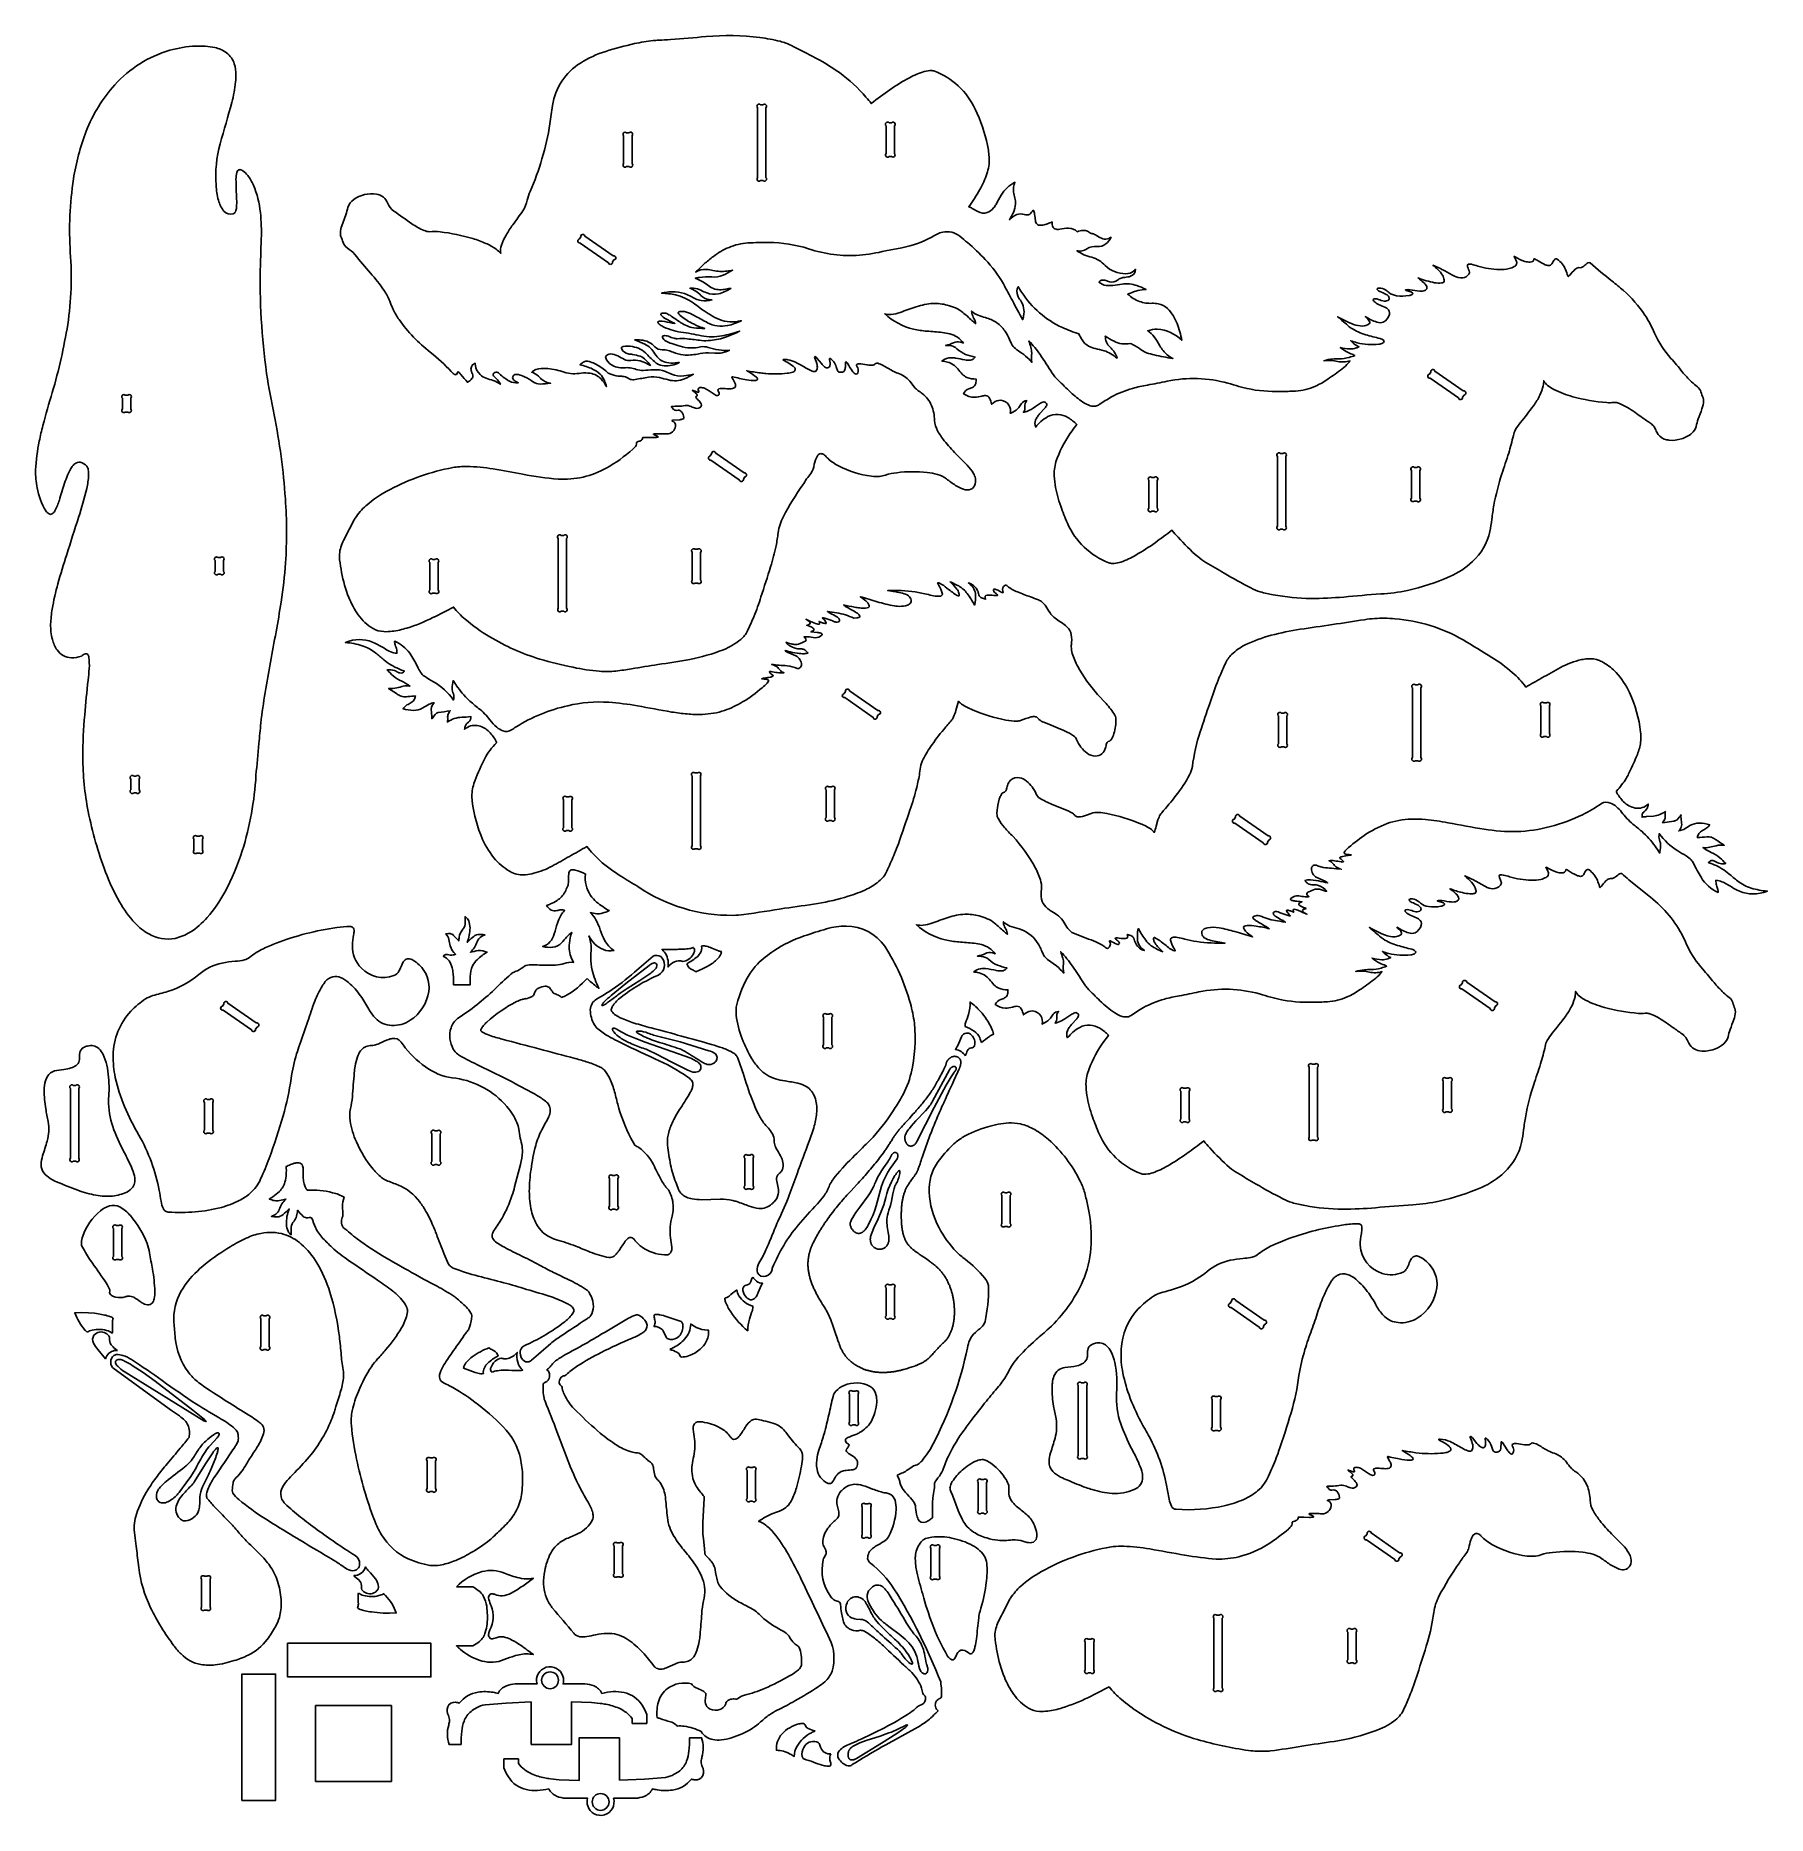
# Model space of a CAD drawing. Extents: x 8.1 to 33.8, y 23.4 to 49.8.
import ezdxf

# ---------------------------------------------------------------- set-up
doc = ezdxf.new("R2010")
doc.units = 0
doc.header["$MEASUREMENT"] = 0
doc.layers.get('0').update_dxf_attribs({"linetype": 'CONTINUOUS'})

msp = doc.modelspace()

# ---------------------------------------------------------------- linework, layer by layer
for points in [[(11.414, 38.861, -0.060313), (11.211, 37.74, -0.046615), (10.952, 37.127, -0.05196), (10.692, 36.753, -0.070955), (10.436, 36.532, -0.081975), (10.214, 36.442, -0.18302), (9.825, 36.507, -0.072586), (9.622, 36.666, -0.061372), (9.389, 36.986, -0.03999), (9.183, 37.426, -0.039625), (8.925, 38.326, -0.049476), (8.847, 39.131, -0.022444), (8.874, 39.76, -0.00779), (8.924, 40.271, 0.008034), (8.941, 40.446, 0.042821), (8.937, 40.609, 0.128874), (8.919, 40.655, 0.269743), (8.885, 40.665, 0.103055), (8.852, 40.65, 0.013564), (8.824, 40.629, -0.093815), (8.676, 40.603, -0.235984), (8.464, 40.722, -0.090643), (8.394, 40.877, -0.071947), (8.369, 41.103, -0.031646), (8.392, 41.327, -0.029056), (8.476, 41.704, -0.009413), (8.608, 42.135, -0.004131), (8.784, 42.688, 0.019777), (8.904, 43.115, 0.045657), (8.932, 43.314, 0.043946), (8.927, 43.393, 0.09576), (8.905, 43.447, 0.168259), (8.809, 43.505, 0.217439), (8.726, 43.482, 0.081522), (8.68, 43.43, 0.052266), (8.62, 43.316, 0.020404), (8.576, 43.194, 0.005948), (8.498, 42.943, -0.046261), (8.433, 42.786, -0.133099), (8.39, 42.738, -0.258398), (8.345, 42.739, -0.109508), (8.298, 42.786, -0.093284), (8.168, 43.124, -0.054545), (8.146, 43.391, -0.040254), (8.2, 43.818, -0.014195), (8.254, 44.051, -0.008575), (8.393, 44.542, 0.031501), (8.622, 45.55, 0.058313), (8.66, 46.619, -0.053062), (8.707, 47.708, -0.054235), (8.897, 48.418, -0.088599), (9.319, 49.105, -0.139104), (10.135, 49.617, -0.05795), (10.521, 49.68, -0.056104), (10.803, 49.658, -0.101363), (10.979, 49.58, -0.159217), (11.092, 49.416, -0.079945), (11.116, 49.248, -0.028165), (11.111, 49.147, -0.037801), (11.055, 48.844, -0.003663), (10.882, 48.231, 0.082299), (10.821, 47.616, 0.04191), (10.857, 47.393, 0.098123), (10.937, 47.232, 0.316092), (11.077, 47.191, 0.201062), (11.108, 47.222, 0.080538), (11.125, 47.289, 0.037715), (11.127, 47.409, -0.009499), (11.117, 47.705, -0.054076), (11.129, 47.804, -0.103436), (11.147, 47.836, -0.289983), (11.19, 47.844, -0.046971), (11.221, 47.829, -0.071236), (11.291, 47.761, -0.068005), (11.377, 47.615, -0.075388), (11.479, 47.21, -0.033942), (11.492, 46.82), (11.48, 46.441, 0.04212), (11.572, 44.822, 0.016166), (11.683, 44.211, -0.031201), (11.85, 42.963, -0.032379), (11.853, 42.013, -0.022818), (11.786, 41.432, -0.00812), (11.711, 40.988, 0.001249), (11.551, 40.091, 0.01376), (11.486, 39.637, 0.005182), (11.458, 39.333, 0.005052)], [(21.437, 46.846, -0.077275), (20.994, 46.688), (20.747, 46.641, -0.037211), (20.363, 46.578, -0.100791), (19.609, 46.673, 0.073926), (19.016, 46.766, 0.014815), (18.71, 46.76, 0.08555), (18.429, 46.693, 0.065025), (18.197, 46.56, 0.022769), (18.061, 46.447, 0.003792), (17.932, 46.327, -0.153813), (18.095, 46.367, -0.028229), (18.191, 46.348, 0.071232), (18.399, 46.342, 0.020928), (18.481, 46.354, -0.040647), (18.34, 46.28, -0.109795), (18.172, 46.254, 0.04221), (17.99, 46.247, 0.020819), (17.929, 46.237, -0.007199), (18.05, 46.176, -0.046741), (18.135, 46.118, 0.182794), (18.313, 46.066, 0.035893), (18.399, 46.077, -0.010618), (18.456, 46.085, -0.094366), (18.274, 46.005, -0.134216), (18.098, 46.019, -0.0481), (18.013, 46.057, 0.081373), (17.903, 46.089, 0.071339), (17.849, 46.086, -0.12239), (18.011, 45.98, 0.161252), (18.133, 45.919, 0.02722), (18.176, 45.914, -0.114236), (18.016, 45.904, -0.083936), (17.857, 45.969, 0.174209), (17.488, 46.026, 0.014918), (17.429, 46.014, -0.044532), (17.637, 45.988, -0.088665), (17.896, 45.871, -0.022846), (17.998, 45.796, 0.054683), (18.253, 45.638, 0.146721), (18.556, 45.594, 0.029606), (18.613, 45.606, -0.064796), (18.407, 45.533, -0.167337), (18.11, 45.576, -0.005485), (17.937, 45.67, 0.024123), (17.828, 45.722, 0.033176), (17.771, 45.74, 0.089013), (17.697, 45.741, 0.170089), (17.678, 45.731, 0.22192), (17.677, 45.723, 0.137399), (17.705, 45.683, 0.055243), (17.875, 45.571, 0.041568), (18.018, 45.507, 0.022846), (18.068, 45.492, -0.037139), (17.905, 45.501, -0.110021), (17.716, 45.576, -0.005212), (17.57, 45.675, 0.048123), (17.505, 45.712, 0.114774), (17.456, 45.719, 0.03862), (17.429, 45.715, 0.313509), (17.417, 45.7, 0.171431), (17.42, 45.692, 0.089671), (17.492, 45.633, 0.010374), (17.618, 45.57, -0.081593), (17.626, 45.565, -0.035593), (17.585, 45.57, 0.01952), (17.438, 45.597, 0.070539), (17.385, 45.595, 0.451869), (17.376, 45.572, 0.097076), (17.383, 45.563, 0.058781), (17.43, 45.528, 0.081463), (17.715, 45.436, -0.022248), (18.019, 45.382, 0.093939), (18.324, 45.381, 0.024569), (18.457, 45.411, 0.010847), (18.588, 45.451, -0.020157), (18.389, 45.365, -0.066469), (18.152, 45.314, -0.065792), (18.02, 45.311, 0.003042), (17.808, 45.337, 0.042274), (17.662, 45.338, -0.059957), (17.614, 45.345, -0.015693), (17.531, 45.374, 0.11635), (17.46, 45.383, 0.453904), (17.441, 45.356, 0.163726), (17.495, 45.303, 0.04224), (17.58, 45.266, 0.007247), (17.703, 45.226, 0.130182), (18.006, 45.218, -0.122056), (18.122, 45.208, 0.098808), (18.434, 45.166, -0.125399), (18.217, 45.122), (18.125, 45.128, 0.060326), (17.961, 45.111, -0.062485), (17.751, 45.098, -0.087563), (17.6, 45.139, 0.017569), (17.526, 45.165, 0.074366), (17.438, 45.175, -0.20073), (17.331, 45.216, 0.199223), (17.122, 45.319, 0.024896), (17.031, 45.321), (17.179, 45.256, -0.17639), (17.329, 45.115, 0.083701), (17.409, 45.026, 0.115067), (17.507, 44.985, 0.07122), (17.631, 44.979, 0.016131), (17.69, 44.985, -0.138566), (17.469, 44.936, -0.11634), (17.358, 44.971, -0.033733), (17.339, 44.984, -0.036095), (17.211, 45.11, 0.161002), (16.995, 45.221, 0.088956), (16.858, 45.221, 0.112838), (16.836, 45.209, 0.147491), (16.84, 45.183, 0.23616), (16.932, 45.114, 0.023665), (16.997, 45.105, -0.043302), (17.112, 45.077, -0.097684), (17.192, 45.026, -0.049839), (17.263, 44.943, 0.054867), (17.11, 45.008, 0.108319), (16.973, 45.015, -0.140495), (16.878, 45.03, -0.008789), (16.778, 45.084, 0.096641), (16.67, 45.113, 0.218382), (16.605, 45.084, 0.249625), (16.601, 45.055, 0.156745), (16.676, 44.958, 0.184598), (16.871, 44.907, -0.120437), (17.053, 44.882, 0.077319), (17.157, 44.869, 0.014914), (17.307, 44.878, -0.112337), (17.486, 44.851, -0.009591), (17.577, 44.81, 0.115371), (17.757, 44.787, 0.044111), (17.901, 44.812, -0.032921), (17.771, 44.745, -0.076833), (17.648, 44.715, -0.070617), (17.53, 44.727, 0.004981), (17.397, 44.761, 0.087094), (17.234, 44.767, 0.010336), (17.036, 44.732, -0.089414), (16.968, 44.735, -0.093193), (16.934, 44.752, 0.145169), (16.854, 44.78, -0.019485), (16.787, 44.784, -0.055719), (16.66, 44.817, -0.092853), (16.62, 44.843, 0.075394), (16.454, 44.959, 0.034624), (16.371, 44.996, 0.104031), (16.303, 45.003, 0.128661), (16.258, 44.983, -0.006483), (16.217, 44.953, -0.050938), (16.405, 44.889, -0.075697), (16.516, 44.813, -0.095698), (16.58, 44.72, -0.044226), (16.611, 44.627, 0.062785), (16.532, 44.741, 0.162096), (16.371, 44.825, 0.082225), (16.235, 44.827, -0.048465), (16.111, 44.819, -0.055974), (15.985, 44.843, 0.047965), (15.742, 44.895, 0.063583), (15.608, 44.892, 0.102623), (15.526, 44.859, 0.044404), (15.503, 44.84, -0.129064), (15.602, 44.783, -0.004692), (15.645, 44.74, 0.150716), (15.783, 44.677, -0.037771), (15.627, 44.666, -0.131228), (15.527, 44.695, 0.045153), (15.396, 44.774, 0.046271), (15.308, 44.805, 0.121482), (15.252, 44.805, 0.561306), (15.233, 44.729, 0.081253), (15.259, 44.708, 0.031173), (15.303, 44.686, -0.164332), (15.173, 44.709, -0.051963), (15.103, 44.754, -0.026721), (15.021, 44.822, 0.141452), (14.975, 44.844, 0.222824), (14.941, 44.827, 0.170388), (14.929, 44.807, 0.213865), (14.937, 44.787, 0.041939), (14.965, 44.76, -0.045973), (15.022, 44.692, -0.030051), (15.039, 44.664, 0.085568), (14.931, 44.719, 0.0105), (14.826, 44.751, -0.123432), (14.739, 44.806, -0.173002), (14.667, 44.943, 0.019325), (14.663, 44.974, 0.281839), (14.657, 44.973, 0.405111), (14.608, 44.852, -0.036902), (14.625, 44.816, -0.104585), (14.628, 44.774, -0.18404), (14.596, 44.724, -0.03475), (14.55, 44.693, 0.003764), (14.452, 44.807, 0.014501), (14.417, 44.844, 0.596695), (14.4, 44.839, -0.128211), (14.386, 44.807, 0.054321), (14.364, 44.804, -0.101634), (14.349, 44.815, -0.025411), (14.31, 44.851, 0.041596), (13.998, 45.139, -0.073389), (13.536, 45.621, -0.040639), (13.443, 45.783, -0.024731), (13.399, 45.895, 0.062623), (13.31, 46.06, 0.02328), (13.113, 46.311, -0.005827), (12.878, 46.588, 0.08364), (12.766, 46.685, -0.157935), (12.706, 46.767, 0.038349), (12.673, 46.856, -0.096081), (12.665, 46.909, -0.073742), (12.686, 47.013), (12.746, 47.178, 0.018659), (12.777, 47.287, -0.162701), (12.864, 47.404, -0.189484), (13.2, 47.485, -0.261299), (13.369, 47.346, 0.148558), (13.457, 47.233, -0.00352), (13.725, 47.044, 0.046817), (13.906, 46.944, 0.088085), (13.986, 46.926, -0.042163), (14.144, 46.924, -0.043741), (14.628, 46.824, -0.024565), (14.824, 46.753, -0.048788), (14.974, 46.667, -0.059356), (15.043, 46.603, -0.108501), (15.055, 46.728, -0.060466), (15.123, 46.877, -0.028692), (15.223, 47.029, 0.009413), (15.373, 47.238, 0.100813), (15.435, 47.393, -0.035893), (15.479, 47.522, 0.031511), (15.655, 48.009, 0.037806), (15.773, 48.526, -0.003205), (15.812, 48.8, -0.216015), (16.225, 49.428, -0.069912), (16.601, 49.601, -0.021328), (17.028, 49.716, -0.023565), (17.303, 49.761, -0.013168), (17.386, 49.767, 0.00522), (17.562, 49.778, 0.003527), (18.088, 49.821, -0.053417), (18.888, 49.806, -0.025899), (19.186, 49.751, -0.055993), (19.353, 49.688, 0.001003), (19.663, 49.53, -0.031462), (20.066, 49.286, -0.060575), (20.46, 48.922, -0.010754), (20.539, 48.827, -0.046883), (21.103, 49.211, -0.04869), (21.325, 49.303, -0.081642), (21.437, 49.317, -0.063611), (21.465, 49.311, -0.198631), (22.08, 48.743, -0.058116), (22.262, 48.21, -0.035838), (22.288, 48.012, -0.089662), (22.253, 47.786, -0.045121), (22.148, 47.551, -0.036666), (21.985, 47.297, -0.023452), (22.035, 47.272), (22.12, 47.224, 0.222851), (22.255, 47.211, 0.14607), (22.353, 47.278, 0.054906), (22.39, 47.332, -0.012896), (22.463, 47.468, -0.13922), (22.669, 47.659, 0.158009), (22.649, 47.514, 0.009092), (22.669, 47.426, -0.050118), (22.677, 47.337, -0.097258), (22.646, 47.212, -0.051434), (22.586, 47.104, -0.089847), (22.695, 47.179, -0.183826), (22.81, 47.179, 0.243257), (22.889, 47.188, 0.081981), (22.94, 47.244, -0.071601), (22.96, 47.183, -0.007841), (22.973, 47.092, 0.156826), (22.997, 47.038, 0.125151), (23.02, 47.025, 0.111513), (23.084, 47.025, 0.051623), (23.153, 47.044, -0.00363), (23.221, 47.07, 0.106501), (23.233, 46.996, 0.164747), (23.261, 46.968, 0.150423), (23.333, 46.962, -0.041161), (23.465, 46.979, -0.200367), (23.592, 46.925, -0.054456), (23.678, 46.945, -0.131571), (23.747, 46.932, 0.027432), (23.791, 46.905, 0.053604), (23.835, 46.892, -0.084801), (23.89, 46.863, 0.083777), (23.972, 46.82, 0.174385), (24.061, 46.826, 0.042347), (24.094, 46.843, -0.089339), (24.019, 46.745, -0.210001), (23.885, 46.706, 0.161804), (23.736, 46.672, -0.093831), (23.662, 46.641, -0.090753), (23.588, 46.643, 0.09816), (23.807, 46.548, -0.144594), (24.007, 46.423, 0.181324), (24.31, 46.301, 0.170319), (24.434, 46.343, 0.052754), (24.458, 46.368, -0.34699), (24.383, 46.264, -0.049245), (24.298, 46.249, 0.025747), (24.243, 46.239, 0.13046), (24.192, 46.208, -0.248853), (24.072, 46.184), (24.002, 46.206, 0.302176), (23.915, 46.179, 0.155179), (24.022, 46.129, 0.065991), (24.121, 46.129, 0.003016), (24.257, 46.148, -0.117264), (24.478, 46.127, -0.039128), (24.614, 46.069, 0.029064), (24.493, 46.053, 0.036436), (24.427, 46.033, -0.008261), (24.341, 45.999, 0.08934), (24.516, 45.891, 0.101551), (24.703, 45.864, -0.036446), (24.793, 45.857, -0.14709), (24.931, 45.785, -0.071767), (25.014, 45.681, -0.069511), (25.114, 45.441, -0.024176), (25.143, 45.315, 0.181871), (24.78, 45.479, 0.107613), (24.638, 45.456, -0.093873), (24.735, 45.366, -0.029264), (24.818, 45.233, 0.074595), (24.926, 45.1, 0.069588), (25.011, 45.045, -0.013197), (24.736, 45.097, -0.024847), (24.62, 45.13, -0.079635), (24.517, 45.191, 0.043114), (24.45, 45.235, 0.024478), (24.377, 45.269, -0.173856), (24.139, 45.3, -0.039348), (24.009, 45.378, 0.210702), (24.079, 45.214, -0.10802), (24.173, 45.08, -0.030355), (24.183, 45.048, 0.121798), (23.99, 45.16, 0.015101), (23.858, 45.191, -0.06159), (23.761, 45.228, -0.122919), (23.665, 45.321, -0.053842), (23.618, 45.411, -0.02975), (23.372, 45.504, -0.139378), (22.77, 46.025, -0.01452), (22.718, 46.109, 0.242159), (22.71, 45.977, 0.052672), (22.75, 45.908, -0.204706), (22.797, 45.675, -0.029344), (22.784, 45.62, -0.01076), (22.632, 45.903, 0.005037), (22.497, 46.152, 0.061632), (22.228, 46.514, 0.031167), (21.966, 46.764, 0.004506), (21.851, 46.858, 0.22692), (21.598, 46.918, 0.063206), (21.515, 46.891, 0.010826)], [(18.852, 48.766), (18.852, 47.729, 1), (18.896, 47.685), (18.933, 47.685, 1), (18.977, 47.729), (18.977, 48.766, 1), (18.933, 48.81), (18.896, 48.81, 1)], [(16.866, 48.348), (16.866, 47.936, 1), (16.91, 47.892), (16.946, 47.892, 1), (16.991, 47.936), (16.991, 48.348, 1), (16.946, 48.392), (16.91, 48.392, 1)], [(20.758, 48.498), (20.758, 48.086, 1), (20.802, 48.042), (20.839, 48.042, 1), (20.883, 48.086), (20.883, 48.498, 1), (20.839, 48.542), (20.802, 48.542, 1)], [(16.221, 46.758), (16.641, 46.466, 1), (16.702, 46.477), (16.723, 46.507, 1), (16.712, 46.569), (16.292, 46.86, 1), (16.23, 46.849), (16.21, 46.819, 1)], [(24.101, 44.475, -0.060024), (24.414, 44.601, -0.026905), (24.634, 44.65, 0.006897), (24.926, 44.708, -0.11844), (25.827, 44.679, -0.007857), (25.99, 44.629, 0.061216), (26.482, 44.556, 0.012749), (26.609, 44.555, 0.008183), (26.831, 44.562, 0.089349), (27.125, 44.635, 0.051451), (27.308, 44.737, 0.005475), (27.523, 44.892, 0.04622), (27.612, 44.976, 0.026546), (27.638, 45.01, -0.139855), (27.454, 45.002, 0.096416), (27.251, 45.012, -0.049389), (27.38, 45.037, -0.020222), (27.475, 45.039, 0.067289), (27.627, 45.062, 0.014755), (27.708, 45.089, 0.058169), (27.684, 45.103, -0.039004), (27.558, 45.162, -0.043862), (27.493, 45.21, 0.065993), (27.64, 45.186, 0.087476), (27.728, 45.201, 0.025119), (27.77, 45.218, -0.067805), (27.674, 45.281, -0.031887), (27.648, 45.309, 0.018933), (27.743, 45.278, 0.088966), (28.067, 45.257, 0.05601), (28.121, 45.273, 0.243836), (28.142, 45.295, 0.265565), (28.129, 45.32, 0.077446), (28.084, 45.341, -0.005665), (27.871, 45.397, -0.069675), (27.657, 45.494, -0.023655), (27.627, 45.517, -0.004476), (27.454, 45.665, 0.043569), (27.691, 45.551, 0.087447), (27.824, 45.526, 0.146581), (27.921, 45.557, 0.170707), (27.932, 45.576, 0.114467), (27.93, 45.585, 0.107319), (27.9, 45.628, -0.04766), (27.865, 45.667, 0.066227), (28.038, 45.584, 0.174071), (28.131, 45.585, 0.214738), (28.223, 45.7, 0.288221), (28.191, 45.785, 0.073325), (28.153, 45.808, -0.014117), (28.06, 45.846, -0.085914), (27.995, 45.892, -0.162588), (27.982, 45.915, -0.318745), (27.992, 45.929, -0.128668), (28.038, 45.928, 0.008318), (28.123, 45.901, 0.159993), (28.2, 45.906, 0.2165), (28.219, 45.928, 0.2165), (28.214, 45.956, 0.132081), (28.175, 45.995, 0.032329), (28.081, 46.037, -0.154477), (28.043, 46.068, -0.348708), (28.047, 46.083, -0.119073), (28.062, 46.089, -0.186777), (28.168, 46.061, -0.02424), (28.213, 46.024, 0.130276), (28.328, 45.976, 0.086555), (28.514, 45.979, 0.079177), (28.558, 45.996, 0.209395), (28.569, 46.01, 0.239368), (28.563, 46.021, 0.058866), (28.538, 46.035, 0.019507), (28.471, 46.055, -0.098528), (28.46, 46.06, -0.344696), (28.46, 46.062, -0.099099), (28.527, 46.064, 0.019901), (28.672, 46.043, 0.117073), (28.749, 46.054, 0.234639), (28.779, 46.091, 0.197123), (28.767, 46.13, 0.052399), (28.73, 46.171, 0.007678), (28.648, 46.24, 0.04953), (28.893, 46.169, 0.071504), (28.993, 46.165, 0.145696), (29.027, 46.179, 0.235866), (29.036, 46.21, 0.09077), (29.008, 46.281, 0.066468), (28.944, 46.362, 0.028314), (28.867, 46.429, -0.020164), (29.044, 46.345, 0.00905), (29.185, 46.267, 0.140381), (29.307, 46.241, 0.218804), (29.4, 46.296, 0.068975), (29.409, 46.313, 0.15262), (29.41, 46.326, -0.004455), (29.381, 46.407, -0.221828), (29.383, 46.439, -0.196113), (29.399, 46.446, -0.064343), (29.438, 46.442, -0.026667), (29.533, 46.417, 0.066542), (29.854, 46.364, 0.058194), (29.996, 46.378, 0.066773), (30.074, 46.408, 0.053432), (30.097, 46.427, 0.231168), (30.11, 46.472, 0.102203), (30.075, 46.546, -0.134893), (30.07, 46.558), (30.071, 46.559, -0.090673), (30.086, 46.553, 0.059624), (30.231, 46.486, 0.067075), (30.308, 46.474, 0.123993), (30.349, 46.486, 0.247417), (30.364, 46.519, -0.229889), (30.366, 46.523, -0.229889), (30.369, 46.524, -0.072169), (30.427, 46.494, 0.037548), (30.534, 46.435, 0.069865), (30.583, 46.424, 0.294519), (30.632, 46.451, -0.04308), (30.669, 46.511, -0.401215), (30.71, 46.518, -0.145711), (30.834, 46.363, -0.036201), (30.866, 46.272, 0.159044), (30.874, 46.259, 0.243184), (30.876, 46.26, 0.068466), (30.897, 46.281, -0.050308), (30.976, 46.368, -0.146785), (31.029, 46.393, 0.090196), (31.069, 46.395, 0.075969), (31.09, 46.405, 0.029519), (31.15, 46.454, -0.17636), (31.183, 46.467, -0.128248), (31.198, 46.462, 0.015214), (31.524, 46.194, -0.007968), (31.692, 46.055, -0.064925), (32.012, 45.69, -0.042601), (32.154, 45.423, 0.082686), (32.397, 45.047, -0.012009), (32.564, 44.849, 0.024761), (32.704, 44.697, 0.033993), (32.791, 44.625, -0.154704), (32.842, 44.55, 0.043632), (32.874, 44.461, -0.080145), (32.881, 44.415, -0.081761), (32.857, 44.297, -0.001832), (32.802, 44.148, 0.030208), (32.771, 44.036, -0.139873), (32.707, 43.937, -0.111014), (32.552, 43.853, -0.105465), (32.367, 43.833, -0.054794), (32.298, 43.85, -0.174306), (32.188, 43.952, 0.010466), (32.156, 44.018, 0.083938), (32.125, 44.058, 0.019196), (32.073, 44.098, 0.002911), (31.937, 44.192, 0.030588), (31.724, 44.334, 0.052568), (31.605, 44.386, 0.10082), (31.543, 44.392, -0.042068), (31.445, 44.39, -0.043879), (30.94, 44.478, -0.046563), (30.659, 44.585, -0.052273), (30.568, 44.646, -0.0785), (30.511, 44.715, -0.062835), (30.503, 44.641, -0.062242), (30.453, 44.499, -0.042795), (30.359, 44.344, -0.010913), (30.164, 44.094, 0.039162), (30.091, 43.989, 0.086462), (30.06, 43.901, -0.02138), (29.991, 43.642, -0.003614), (29.89, 43.333, 0.033184), (29.771, 42.868, 0.013673), (29.741, 42.66, -0.018991), (29.711, 42.476, -0.153249), (29.453, 42.031, -0.086144), (29.117, 41.809, -0.048038), (28.489, 41.604, -0.039046), (28.097, 41.551, 0.008145), (27.544, 41.506, -0.020962), (27.06, 41.485, -0.042897), (26.5, 41.539, -0.018722), (26.306, 41.583, -0.048142), (26.169, 41.641, -0.019077), (25.773, 41.859, 0.001032), (25.502, 42.017, -0.043197), (25.381, 42.105, -0.030113), (25.087, 42.393, -0.012571), (24.998, 42.497, -0.002815), (24.747, 42.311, -0.021314), (24.462, 42.128, -0.047162), (24.241, 42.025, -0.050786), (24.14, 42.004, -0.052064), (24.088, 42.006, -0.046848), (24.062, 42.013, -0.198745), (23.446, 42.602, -0.010922), (23.348, 42.854, -0.041752), (23.264, 43.174, -0.038533), (23.251, 43.345, -0.085414), (23.296, 43.566, -0.063073), (23.516, 43.973, -0.013881), (23.585, 44.065, 0.07033), (23.455, 44.17, 0.106415), (23.311, 44.215, 0.137204), (23.159, 44.182, 0.070326), (23.054, 44.109, 0.03528), (22.977, 44.028, -0.214482), (22.975, 44.132, -0.056294), (23.001, 44.18, -0.029293), (23.035, 44.224), (23.113, 44.31, 0.095739), (23.14, 44.354, 0.361508), (23.124, 44.39, 0.062296), (23.099, 44.401, 0.097329), (23.035, 44.373, -0.015363), (22.908, 44.29, -0.055436), (22.821, 44.253, -0.027), (22.792, 44.247, 0.229076), (22.817, 44.324, -0.20886), (22.844, 44.42, 0.204583), (22.765, 44.377, -0.01701), (22.726, 44.319, -0.107431), (22.637, 44.249, -0.022426), (22.599, 44.232, 0.218715), (22.579, 44.352, 0.242778), (22.459, 44.426, 0.171232), (22.35, 44.389, 0.034254), (22.323, 44.366, 0.081289), (22.291, 44.457, 0.25792), (22.232, 44.495, 0.078083), (22.178, 44.487, -0.053326), (22.073, 44.469, -0.16523), (21.905, 44.523, -0.175657), (21.984, 44.596, 0.005145), (22.04, 44.617, 0.236793), (22.087, 44.673, 0.068717), (22.093, 44.74, -0.102193), (21.957, 44.765, -0.091661), (21.886, 44.814, -0.024354), (21.821, 44.891, 0.156728), (21.669, 44.99, 0.053509), (21.587, 45.006, -0.192673), (21.727, 45.057, -0.043553), (21.788, 45.052, -0.010002), (21.927, 45.025, 0.086102), (22.012, 45.021, 0.218087), (22.078, 45.065, -0.046167), (21.937, 45.106, -0.090848), (21.809, 45.189, 0.149532), (21.702, 45.236, 0.026028), (21.641, 45.24, 0.07783), (21.758, 45.279, -0.161023), (21.859, 45.289, -0.037766), (21.906, 45.274, 0.165958), (21.702, 45.41, 0.039609), (21.592, 45.431, 0.008312), (21.363, 45.45, -0.030816), (21.164, 45.481, -0.124774), (20.737, 45.706, 0.102599), (20.835, 45.698, 0.05696), (20.965, 45.728, -0.005446), (21.206, 45.813, -0.063267), (21.455, 45.861, -0.07925), (21.665, 45.836, -0.027942), (21.788, 45.795, -0.072777), (21.895, 45.729, -0.014963), (22.03, 45.61, 0.011762), (22.085, 45.564, 0.165033), (22.06, 45.64, -0.068669), (22.03, 45.715, -0.044831), (22.026, 45.749, 0.102565), (22.123, 45.686, 0.031077), (22.231, 45.652, -0.08323), (22.4, 45.576, -0.090544), (22.518, 45.454, -0.04834), (22.589, 45.328), (22.618, 45.261, 0.111776), (22.675, 45.192, 0.01406), (22.771, 45.123, -0.0413), (22.88, 45.033, -0.027196), (22.92, 44.987, -0.080142), (22.917, 45.126, 0.081198), (22.906, 45.211, 0.019253), (22.876, 45.305, -0.036203), (23.041, 45.105, -0.018061), (23.222, 44.828, 0.066101), (23.307, 44.727, 0.010585), (23.496, 44.542, 0.032776), (23.675, 44.399, 0.067084), (23.785, 44.345, 0.097391), (23.865, 44.337, 0.105543), (23.92, 44.36, -0.019666)], [(17.097, 43.816, 0.082345), (17.064, 43.805, 0.086341), (17.056, 43.798, -0.03195), (17.059, 43.775, -0.15054), (17.044, 43.739, -0.059846), (17.002, 43.698, -0.050654), (16.609, 43.418, -0.142312), (15.895, 43.256, -0.026048), (15.372, 43.327, 0.005153), (14.933, 43.407, 0.031575), (14.539, 43.443, 0.046782), (14.332, 43.427, 0.071025), (13.403, 43.103, 0.057472), (13.045, 42.86, 0.060882), (12.885, 42.677, 0.028586), (12.853, 42.622, -0.003012), (12.712, 42.347, 0.097685), (12.652, 42.143, 0.045518), (12.654, 42.058, 0.005908), (12.684, 41.871, 0.047138), (12.79, 41.5, 0.055653), (12.93, 41.242, 0.102248), (13.15, 41.038, 0.115963), (13.31, 40.993, 0.053288), (13.433, 40.998, 0.043687), (13.65, 41.045, 0.039482), (14.037, 41.2, 0.006056), (14.343, 41.356, 0.048261), (14.515, 41.178, 0.043376), (14.881, 40.916, 0.064583), (15.623, 40.586, 0.027031), (16.119, 40.463, 0.032606), (16.505, 40.404, 0.043967), (16.751, 40.408, 0.013078), (16.983, 40.441, -0.004053), (17.375, 40.505, 0.015326), (17.849, 40.58, 0.044972), (18.345, 40.725, 0.076826), (18.604, 40.877, 0.093593), (18.703, 41.002, 0.007772), (18.797, 41.214, 0.018314), (18.903, 41.507, 0.001774), (19.046, 41.956, 0.02484), (19.127, 42.266, 0.018656), (19.157, 42.46, -0.086151), (19.236, 42.701, -0.031181), (19.522, 43.171, -0.020224), (19.642, 43.341, 0.105478), (19.693, 43.475, -0.085597), (19.74, 43.601, -0.14193), (19.776, 43.631, -0.198388), (19.824, 43.625, -0.049809), (19.844, 43.612, -0.019512), (19.897, 43.559, 0.068605), (20.054, 43.451, 0.088386), (20.54, 43.298, 0.043529), (20.66, 43.295, 0.070038), (20.748, 43.316, -0.049937), (20.918, 43.35, -0.059276), (21.368, 43.354, -0.03501), (21.52, 43.324, -0.088536), (21.653, 43.258, 0.016445), (21.788, 43.163, 0.04828), (21.908, 43.104, 0.121653), (21.992, 43.096, 0.229564), (22.07, 43.158, 0.183065), (22.082, 43.265, 0.0741), (22.053, 43.34, 0.059793), (21.959, 43.463), (21.796, 43.626, -0.021301), (21.621, 43.822, -0.039028), (21.521, 43.974, -0.112701), (21.477, 44.126, 0.094458), (21.431, 44.35, 0.125859), (21.294, 44.525, 0.014312), (21.229, 44.571, -0.049645), (21.191, 44.606), (21.111, 44.708, 0.144458), (20.93, 44.825, -0.031789), (20.856, 44.859, -0.003191), (20.713, 44.942, 0.05546), (20.638, 44.974, 0.160501), (20.606, 44.972, 0.061987), (20.588, 44.957, -0.147627), (20.561, 44.947, -0.070873), (20.503, 44.948, 0.014596), (20.384, 44.966, 0.094941), (20.329, 44.96, 0.390917), (20.319, 44.94, 0.008493), (20.337, 44.907, -0.202589), (20.338, 44.833, -0.083427), (20.327, 44.816, -0.345496), (20.299, 44.815, -0.091209), (20.256, 44.861, -0.016832), (20.19, 44.965, 0.075832), (20.167, 44.993), (20.163, 44.994, 0.233552), (20.16, 44.993, 0.124737), (20.157, 44.984), (20.154, 44.917, -0.059935), (20.143, 44.868, -0.25689), (20.112, 44.844, -0.058485), (20.075, 44.84, -0.249686), (20.037, 44.867, -0.068745), (20.018, 44.92, 0.066175), (19.982, 44.997, 0.04358), (19.945, 45.036, 0.060807), (19.931, 45.047, 0.472878), (19.92, 45.039, 0.075649), (19.92, 45.03, -0.09495), (19.924, 44.935, -0.42237), (19.874, 44.906, -0.105338), (19.824, 44.941, -0.032003), (19.799, 44.969), (19.733, 45.052, 0.093521), (19.71, 45.072), (19.705, 45.074, 0.369649), (19.7, 45.072, 0.174259), (19.702, 45.048, -0.047028), (19.736, 44.947, -0.116147), (19.735, 44.889, -0.11153), (19.717, 44.858, -0.202069), (19.691, 44.852, -0.084558), (19.661, 44.858, -0.053131), (19.584, 44.896, 0.015004), (19.416, 44.989, 0.062945), (19.302, 45.026, 0.053592), (19.236, 45.03, 0.319479), (19.232, 45.027, 0.319479), (19.234, 45.022, 0.048027), (19.291, 44.989, -0.04057), (19.378, 44.932, -0.106961), (19.409, 44.895, -0.328241), (19.399, 44.857, -0.125666), (19.376, 44.844, -0.067799), (19.29, 44.825, -0.03762), (18.976, 44.821, -0.012315), (18.895, 44.83, -0.007331), (18.691, 44.862, -0.035142), (18.809, 44.788, -0.057449), (18.848, 44.751, -0.469217), (18.842, 44.724, -0.116414), (18.832, 44.72, -0.064152), (18.687, 44.73, -0.0102), (18.482, 44.773, 0.204969), (18.473, 44.771, 0.222352), (18.479, 44.749, -0.036978), (18.52, 44.675, -0.170886), (18.524, 44.629, -0.225008), (18.497, 44.603, -0.100037), (18.423, 44.595, 0.010378), (18.321, 44.601, 0.080012), (18.276, 44.594, 0.384132), (18.265, 44.575, 0.117039), (18.279, 44.545, -0.171824), (18.283, 44.512, -0.34074), (18.256, 44.495, -0.109843), (18.224, 44.505, -0.018226), (18.102, 44.583, 0.052653), (18.049, 44.609, 0.102638), (17.995, 44.613, 0.562249), (17.979, 44.562, -0.372339), (17.98, 44.546, -0.200858), (17.975, 44.545, -0.106497), (17.947, 44.551, 0.020512), (17.911, 44.565, 0.103659), (17.885, 44.573, 0.083411), (17.898, 44.561, -0.031762), (17.945, 44.521, -0.099193), (17.959, 44.499, -0.214829), (17.957, 44.491, -0.101441), (17.94, 44.482, 0.447802), (17.935, 44.47, 0.085706), (17.96, 44.44, -0.03302), (18.007, 44.388, -0.13302), (18.021, 44.351, -0.232017), (18.009, 44.326, -0.244308), (17.933, 44.306, -0.070196), (17.868, 44.331, 0.134645), (17.779, 44.348, -0.040828), (17.674, 44.336, 0.01867), (17.585, 44.333, 0.138724), (17.572, 44.328, 0.294696), (17.577, 44.321, -0.108199), (17.601, 44.295, 0.222845), (17.644, 44.275), (17.675, 44.278, -0.212445), (17.723, 44.254, -0.162122), (17.76, 44.169, -0.309854), (17.749, 44.148, -0.076555), (17.697, 44.137), (17.602, 44.13, 0.046575), (17.584, 44.126, 0.190092), (17.581, 44.123, 0.18074), (17.588, 44.116, -0.375641), (17.636, 44.043, -0.395659), (17.502, 43.925, 0.019802), (17.41, 43.926, 0.021501), (17.336, 43.928, 0.057296), (17.308, 43.923, 0.330216), (17.313, 43.918, 0.078164), (17.336, 43.907, 0.015068), (17.368, 43.893, -0.16683), (17.38, 43.882, -0.193703), (17.374, 43.878, -0.056802), (17.319, 43.873, 0.002703), (17.151, 43.875, -0.281705), (17.117, 43.824, -0.064439)], [(28.826, 44.752), (29.246, 44.46, 1), (29.308, 44.472), (29.329, 44.502, 1), (29.318, 44.563), (28.897, 44.855, 1), (28.836, 44.844), (28.815, 44.814, 1)], [(9.557, 44.457), (9.557, 44.296, -1), (9.513, 44.251), (9.476, 44.251, -1), (9.432, 44.296), (9.432, 44.457, -1), (9.476, 44.501), (9.513, 44.501, -1)], [(18.161, 43.537), (18.581, 43.245, 1), (18.643, 43.256), (18.663, 43.287, 1), (18.652, 43.348), (18.232, 43.64, 1), (18.171, 43.629), (18.15, 43.599, 1)], [(26.561, 43.591), (26.561, 42.555, 1), (26.605, 42.511), (26.642, 42.511, 1), (26.686, 42.555), (26.686, 43.591, 1), (26.642, 43.636), (26.605, 43.636, 1)], [(28.548, 43.384), (28.548, 42.973, 1), (28.592, 42.929), (28.628, 42.929, 1), (28.673, 42.973), (28.673, 43.384, 1), (28.628, 43.429), (28.592, 43.429, 1)], [(24.655, 43.235), (24.655, 42.823, 1), (24.699, 42.779), (24.736, 42.779, 1), (24.78, 42.823), (24.78, 43.235, 1), (24.736, 43.279), (24.699, 43.279, 1)], [(15.896, 42.376), (15.896, 41.34, 1), (15.94, 41.296), (15.977, 41.296, 1), (16.021, 41.34), (16.021, 42.376, 1), (15.977, 42.421), (15.94, 42.421, 1)], [(10.932, 42.049), (10.932, 41.887, -1), (10.888, 41.843), (10.851, 41.843, -1), (10.807, 41.887), (10.807, 42.049, -1), (10.851, 42.093), (10.888, 42.093, -1)], [(13.99, 42.02), (13.99, 41.608, 1), (14.034, 41.564), (14.071, 41.564, 1), (14.115, 41.608), (14.115, 42.02, 1), (14.071, 42.064), (14.034, 42.064, 1)], [(17.882, 42.169), (17.882, 41.758, 1), (17.926, 41.714), (17.963, 41.714, 1), (18.007, 41.758), (18.007, 42.169, 1), (17.963, 42.214), (17.926, 42.214, 1)], [(18.909, 40.293, -0.032071), (18.995, 40.283, -0.179441), (19.014, 40.271, -0.231994), (19.015, 40.258, -0.097619), (18.995, 40.228, -0.027104), (18.92, 40.161, -0.04281), (18.63, 39.949, -0.048742), (18.36, 39.823, -0.072726), (18.037, 39.765, -0.034422), (17.807, 39.771, -0.018612), (17.578, 39.8, -0.002502), (17.07, 39.892, 0.024851), (16.646, 39.945, 0.073594), (16.039, 39.894, 0.084372), (15.271, 39.579, 0.004801), (15.204, 39.534, -0.232535), (15.074, 39.521, -0.087501), (14.986, 39.573, -0.05935), (14.883, 39.685, 0.061373), (14.716, 39.854, -0.019107), (14.569, 39.978, -0.05374), (14.389, 40.19, -0.011316), (14.338, 40.267, 0.047441), (14.324, 40.152, 0.088427), (14.341, 40.07, -0.091534), (14.348, 40.024, -0.04067), (14.343, 39.978, 0.108707), (14.045, 40.249, -0.009552), (13.911, 40.331, -0.094448), (13.854, 40.39, -0.034766), (13.808, 40.473, 0.040478), (13.693, 40.672, 0.132366), (13.471, 40.851, 0.103916), (13.477, 40.796, -0.041564), (13.501, 40.721, -0.065095), (13.503, 40.671, -0.092185), (13.415, 40.692, -0.032118), (13.308, 40.75, 0.00364), (13.188, 40.817, 0.19715), (12.795, 40.851, 0.025181), (12.741, 40.831, -0.057412), (12.99, 40.784, -0.0904), (13.19, 40.675, -0.004543), (13.31, 40.575, 0.070352), (13.531, 40.44, 0.007983), (13.614, 40.407, -0.281215), (13.547, 40.379, -0.073444), (13.491, 40.404, 0.13587), (13.384, 40.428, 0.044658), (13.358, 40.423, 0.013845), (13.446, 40.337, 0.083432), (13.575, 40.256, -0.064705), (13.697, 40.185, 0.090431), (13.599, 40.182, 0.012523), (13.502, 40.158, -0.097621), (13.381, 40.151), (13.497, 40.073, 0.024314), (13.55, 40.042, 0.122403), (13.624, 40.026, 0.033679), (13.667, 40.029, -0.017236), (13.779, 40.038, -0.118203), (13.755, 39.975, -0.100563), (13.702, 39.931, 0.039391), (13.637, 39.894, 0.099717), (13.596, 39.848, 0.06507), (13.749, 39.824, 0.130382), (13.889, 39.86, -0.026502), (13.982, 39.915, -0.069949), (14.055, 39.938, 0.247945), (14.015, 39.799, -0.076717), (14.02, 39.699), (14.07, 39.762, -0.174205), (14.118, 39.792, 0.001666), (14.294, 39.818, 0.06913), (14.263, 39.766, 0.116379), (14.257, 39.711, -0.087092), (14.253, 39.651, -0.151257), (14.468, 39.722, 0.037202), (14.598, 39.734, -0.100509), (14.597, 39.69, -0.182452), (14.565, 39.651, 0.190168), (14.512, 39.574, 0.045906), (14.507, 39.542, -0.235485), (14.696, 39.599, -0.152145), (14.857, 39.522, -0.075171), (14.967, 39.382, -0.092613), (14.98, 39.346), (14.979, 39.345, 0.069677), (14.806, 39.109, 0.019676), (14.663, 38.789, 0.070481), (14.616, 38.578, 0.050387), (14.621, 38.475, 0.074492), (14.775, 37.908, 0.070878), (14.966, 37.609, 0.092873), (15.207, 37.421, 0.137871), (15.413, 37.385, 0.045285), (15.535, 37.407, 0.05946), (15.804, 37.513, 0.005913), (16.063, 37.658, -0.003181), (16.322, 37.804, 0.049484), (16.513, 37.597, 0.044019), (16.826, 37.364, 0.002318), (17.079, 37.21, 0.153583), (18.492, 36.783, 0.027756), (18.648, 36.795, 0.002079), (19.254, 36.888, 0.00581), (19.744, 36.96, 0.033332), (20.196, 37.066, 0.033552), (20.475, 37.175, 0.064552), (20.669, 37.303, 0.110698), (20.781, 37.463, 0.003123), (20.885, 37.701, 0.020133), (20.94, 37.846, -0.002128), (21.112, 38.342, 0.018421), (21.212, 38.679, 0.019185), (21.256, 38.893, -0.018648), (21.274, 39.013, -0.051371), (21.294, 39.072, -0.037378), (21.417, 39.283, -0.023851), (21.614, 39.543, -0.009852), (21.733, 39.682, 0.073375), (21.76, 39.728, 0.034553), (21.792, 39.823, -0.026228), (21.834, 39.961, 0.132925), (21.855, 39.934, 0.039108), (21.876, 39.917, 0.049597), (22.04, 39.832, 0.051375), (22.536, 39.68, 0.048939), (22.697, 39.664, 0.06389), (22.753, 39.674, -0.039626), (22.911, 39.727, -0.090769), (22.972, 39.731, -0.211409), (23.019, 39.697, 0.098458), (23.025, 39.689, 0.061397), (23.098, 39.647, -0.003069), (23.382, 39.53, -0.025073), (23.508, 39.467, -0.069579), (23.567, 39.422, -0.103534), (23.584, 39.391, 0.1284), (23.739, 39.188, 0.159147), (23.859, 39.146, 0.344923), (24.012, 39.27, -0.024996), (24.029, 39.332, -0.199538), (24.053, 39.361, 0.163075), (24.083, 39.375, 0.061953), (24.096, 39.391, 0.069824), (24.136, 39.482, 0.082306), (24.166, 39.697, 0.047559), (24.16, 39.732, 0.061785), (24.149, 39.754, 0.051087), (24.02, 39.925), (23.894, 40.06, -0.054219), (23.6, 40.476, -0.048917), (23.52, 40.667, -0.061294), (23.504, 40.77, -0.032725), (23.51, 40.838, 0.095818), (23.496, 40.978, 0.144382), (23.421, 41.083, 0.050689), (23.326, 41.147, -0.03778), (23.244, 41.207, -0.063981), (23.189, 41.271, 0.002457), (23.127, 41.368, 0.059957), (23.075, 41.429, 0.071196), (23.016, 41.464, 0.015598), (22.899, 41.507, 0.003317), (22.707, 41.581, -0.068247), (22.557, 41.666, 0.140986), (22.536, 41.681, 0.219461), (22.518, 41.677, 0.314452), (22.487, 41.597, 0.083699), (22.496, 41.577, -0.27234), (22.496, 41.57, -0.256875), (22.493, 41.569, -0.056413), (22.438, 41.595, 0.020485), (22.387, 41.619, 0.057873), (22.362, 41.624, 0.28392), (22.35, 41.604, 0.157772), (22.362, 41.58, 0.028303), (22.398, 41.549, -0.088738), (22.412, 41.534, -0.374939), (22.41, 41.529, -0.108576), (22.38, 41.527, 0.027385), (22.279, 41.535, 0.092985), (22.238, 41.528, 0.359122), (22.226, 41.502, 0.017581), (22.234, 41.474, -0.023954), (22.174, 41.496, -0.127415), (22.139, 41.522, -0.122742), (22.129, 41.558, 0.109031), (22.108, 41.613, 0.110401), (22.031, 41.694, 0.093667), (21.98, 41.715, -0.066918), (22.048, 41.647, -0.126769), (22.082, 41.558, -0.043127), (22.08, 41.43, -0.060651), (22.069, 41.386, 0.038289), (21.961, 41.559, 0.098612), (21.835, 41.67, 0.008085), (21.723, 41.726, 0.067276), (21.707, 41.73, -0.041285), (21.807, 41.625, -0.092868), (21.839, 41.563, -0.055335), (21.844, 41.533, -0.57281), (21.826, 41.522, -0.076759), (21.776, 41.55, 0.013057), (21.706, 41.601, 0.004919), (21.612, 41.676, 0.063904), (21.54, 41.716, 0.061873), (21.526, 41.719, 0.463224), (21.522, 41.716, 0.054751), (21.542, 41.679, -0.058513), (21.592, 41.563, -0.433034), (21.569, 41.521, -0.097951), (21.487, 41.52, -0.011897), (21.283, 41.565, 0.019995), (21.19, 41.583, 0.040895), (20.782, 41.602, -0.033647), (21.002, 41.562, -0.080578), (21.089, 41.524, -0.214232), (21.13, 41.457, -0.281608), (21.101, 41.401, -0.115371), (21.045, 41.377, -0.056117), (20.927, 41.368, -0.03448), (20.881, 41.374, -0.022702), (20.626, 41.436, -0.001426), (20.374, 41.511, -0.035181), (20.456, 41.449, -0.035614), (20.494, 41.408, -0.145757), (20.509, 41.373, -0.267594), (20.495, 41.352, -0.104965), (20.454, 41.342, -0.050353), (20.369, 41.345, -0.018117), (20.288, 41.356, -0.009881), (20.127, 41.39, 0.042433), (20.168, 41.361, -0.008818), (20.321, 41.272, -0.061206), (20.361, 41.239, -0.089853), (20.37, 41.224, -0.274847), (20.364, 41.209, -0.1213), (20.322, 41.196), (20.278, 41.194, 0.069345), (20.025, 41.27, -0.006492), (19.888, 41.293, 0.030718), (19.929, 41.266, -0.002346), (20.026, 41.213, -0.084085), (20.064, 41.18, -0.466609), (20.05, 41.138, -0.15354), (20.014, 41.135, -0.054313), (19.994, 41.14, -0.00554), (19.881, 41.184, 0.085365), (19.814, 41.197, -0.018522), (19.86, 41.144, -0.051229), (19.871, 41.124, -0.481999), (19.866, 41.114, -0.09259), (19.814, 41.125, 0.011901), (19.765, 41.145, -0.112707), (19.774, 41.116, -0.423502), (19.758, 41.102, -0.088119), (19.73, 41.106, -0.028039), (19.648, 41.14, 0.010223), (19.568, 41.176, -0.092817), (19.627, 41.136, -0.381737), (19.628, 41.108, -0.118381), (19.581, 41.088), (19.645, 41.062, -0.093922), (19.684, 41.037, -0.459724), (19.682, 41.01, -0.101881), (19.643, 40.989), (19.737, 40.979, -0.030209), (19.791, 40.97, -0.160547), (19.811, 40.957, -0.309309), (19.808, 40.943, -0.216388), (19.704, 40.903, -0.009221), (19.594, 40.917, 0.065613), (19.539, 40.913, -0.108762), (19.569, 40.883, -0.200371), (19.57, 40.863, -0.133326), (19.55, 40.845, -0.057301), (19.509, 40.827, 0.016793), (19.457, 40.806, -0.092747), (19.414, 40.801, -0.049995), (19.348, 40.813, -0.004888), (19.276, 40.834, 0.106088), (19.315, 40.794, 0.094239), (19.426, 40.742, 0.050529), (19.494, 40.737, -0.07361), (19.542, 40.727, -0.082687), (19.573, 40.704, -0.010582), (19.6, 40.675, -0.077741), (19.545, 40.665, -0.044413), (19.442, 40.672, -0.023398), (19.298, 40.702, 0.014977), (19.262, 40.711, 0.115078), (19.266, 40.704, 0.073282), (19.315, 40.676), (19.419, 40.634, -0.301534), (19.502, 40.497, -0.321555), (19.464, 40.447, -0.075535), (19.439, 40.444, 0.094365), (19.29, 40.486, -0.01165), (19.059, 40.506, -0.088339), (19.144, 40.468, -0.08287), (19.182, 40.424, 0.14825), (19.243, 40.382, -0.069564), (19.145, 40.384, -0.006891), (19.053, 40.399, 0.05626), (19.03, 40.399, 0.403106), (19.028, 40.393, 0.08615), (19.054, 40.364, -0.008061), (19.085, 40.339, -0.102579), (19.078, 40.332, -0.100159), (19.037, 40.316, -0.020424), (18.973, 40.305, 0.024961)], [(27.659, 37.681, 0.017623), (27.596, 37.687, -0.082963), (27.56, 37.697, -0.375123), (27.553, 37.717, -0.109531), (27.586, 37.76, -0.029916), (27.849, 37.969, -0.060379), (28.187, 38.144, -0.080931), (28.547, 38.21, -0.03048), (28.756, 38.204, -0.023545), (29.09, 38.158, 0.007784), (29.629, 38.061, 0.041509), (30.107, 38.026, 0.106732), (31.085, 38.277, 0.038597), (31.365, 38.442, -0.244193), (31.503, 38.449, -0.089588), (31.591, 38.394, -0.049583), (31.665, 38.316, 0.058457), (31.834, 38.136, -0.006957), (31.963, 38.03, -0.059824), (32.162, 37.809, -0.014017), (32.23, 37.708, 0.034572), (32.243, 37.808, 0.102753), (32.227, 37.905, -0.092281), (32.22, 37.95, -0.039818), (32.224, 37.997, 0.102024), (32.497, 37.742, 0.011403), (32.624, 37.665, -0.077149), (32.698, 37.605, -0.056901), (32.732, 37.555, 0.017157), (32.844, 37.348, 0.153707), (33.097, 37.123, 0.085267), (33.094, 37.165, 0.025165), (33.073, 37.229, -0.092548), (33.065, 37.304, -0.092089), (33.153, 37.283, -0.021183), (33.225, 37.246, 0.010579), (33.368, 37.164, 0.201652), (33.769, 37.123, 0.027257), (33.827, 37.143, -0.053648), (33.588, 37.187, -0.089483), (33.387, 37.292, -0.011446), (33.258, 37.4, 0.07039), (33.037, 37.535, 0.007774), (32.954, 37.568, -0.141841), (32.995, 37.595, -0.165205), (33.042, 37.589, 0.063243), (33.129, 37.551, 0.121413), (33.21, 37.551, 0.015461), (33.122, 37.638, 0.086539), (32.993, 37.718, -0.028526), (32.907, 37.763, -0.030209), (32.871, 37.79, 0.092197), (32.969, 37.793, 0.01218), (33.066, 37.817, -0.097495), (33.187, 37.823, 0.001857), (33.059, 37.909, 0.046288), (33, 37.941, 0.101322), (32.929, 37.948, -0.014131), (32.789, 37.937, -0.118678), (32.813, 37.999, -0.100279), (32.866, 38.043, 0.039328), (32.931, 38.081, 0.099792), (32.972, 38.127, 0.064308), (32.82, 38.151, 0.130332), (32.679, 38.114, -0.026602), (32.586, 38.059, -0.069849), (32.513, 38.037, 0.117284), (32.554, 38.113, 0.090338), (32.555, 38.152, -0.016769), (32.546, 38.24, -0.047039), (32.548, 38.275, -0.015675), (32.487, 38.202, -0.1102), (32.465, 38.188, -0.053577), (32.439, 38.181), (32.274, 38.157, 0.082179), (32.307, 38.215, 0.062557), (32.311, 38.239, -0.008969), (32.311, 38.302, -0.054732), (32.315, 38.323, -0.12917), (32.137, 38.256), (32.035, 38.249, 0.021914), (31.97, 38.24, -0.100065), (31.971, 38.284, -0.182452), (32.003, 38.324, 0.19003), (32.056, 38.401, 0.046813), (32.061, 38.433, -0.237978), (31.869, 38.376, -0.166502), (31.695, 38.469, -0.073905), (31.596, 38.601, -0.054212), (31.588, 38.628, 0.051463), (31.735, 38.816, 0.026157), (31.77, 38.881, 0.007638), (31.882, 39.129, 0.043464), (31.94, 39.305, 0.080012), (31.948, 39.502, 0.078296), (31.782, 40.09, 0.075994), (31.585, 40.384, 0.068794), (31.402, 40.531, 0.024704), (31.338, 40.564, 0.11813), (31.158, 40.59, 0.040987), (31.073, 40.577, 0.069537), (30.759, 40.459, 0.006169), (30.483, 40.305, -0.00256), (30.246, 40.171, 0.052295), (30.045, 40.386, 0.044481), (29.742, 40.61, 0.001785), (29.316, 40.87, 0.111885), (28.304, 41.183, 0.011711), (28.151, 41.192, 0.043791), (27.853, 41.17, -0.003276), (26.899, 41.027, 0.024858), (26.469, 40.938, 0.045505), (26.083, 40.795, 0.075531), (25.881, 40.654, 0.094154), (25.789, 40.518, -0.008116), (25.706, 40.33, 0.011687), (25.682, 40.274, 0.00948), (25.557, 39.926, 0.002309), (25.416, 39.507, 0.045787), (25.3, 38.991, -0.080558), (25.256, 38.866, -0.043492), (25.055, 38.559, -0.018181), (24.846, 38.306, 0.082354), (24.806, 38.242, 0.032193), (24.79, 38.2), (24.764, 38.106, -0.017846), (24.734, 38.013, 0.122059), (24.693, 38.058, 0.047003), (24.53, 38.143, 0.05184), (24.032, 38.295, 0.024132), (23.911, 38.311, 0.091596), (23.797, 38.295), (23.732, 38.268, -0.08103), (23.609, 38.243, -0.281821), (23.547, 38.28, 0.129242), (23.537, 38.291, 0.042808), (23.467, 38.329), (23.213, 38.433, -0.035215), (23.037, 38.521, -0.146743), (22.984, 38.583, 0.118867), (22.842, 38.776, 0.128135), (22.735, 38.826, 0.212013), (22.605, 38.79, 0.123237), (22.564, 38.728, 0.046527), (22.544, 38.658, -0.129969), (22.526, 38.621, -0.131248), (22.498, 38.608, 0.130904), (22.479, 38.595, 0.06719), (22.452, 38.546, 0.078604), (22.408, 38.376, 0.034124), (22.401, 38.288, 0.135787), (22.424, 38.214, 0.051254), (22.514, 38.087, 0.012537), (22.636, 37.956, -0.062914), (22.975, 37.485, -0.058332), (23.054, 37.282, -0.099164), (23.058, 37.136, 0.103533), (23.075, 36.99, 0.140257), (23.152, 36.887, 0.029737), (23.193, 36.857, -0.015987), (23.287, 36.797, -0.094122), (23.378, 36.705, -0.005943), (23.44, 36.609, 0.100119), (23.512, 36.531, 0.046237), (23.539, 36.517, 0.002267), (23.836, 36.404, -0.033131), (23.959, 36.345, -0.051798), (24.017, 36.302, 0.213799), (24.04, 36.294, 0.213799), (24.062, 36.307, 0.148099), (24.084, 36.358, 0.152188), (24.073, 36.395, -0.379491), (24.073, 36.403, -0.379491), (24.081, 36.404, 0.009174), (24.182, 36.355, 0.124278), (24.206, 36.352, 0.342933), (24.218, 36.37, 0.191868), (24.21, 36.391, 0.049565), (24.181, 36.416, -0.047162), (24.158, 36.439, -0.289028), (24.157, 36.443, -0.289028), (24.161, 36.447, -0.114654), (24.19, 36.448, 0.045265), (24.297, 36.44, 0.102969), (24.331, 36.447, 0.299152), (24.342, 36.471, 0.013671), (24.334, 36.501, -0.042839), (24.402, 36.475, -0.060695), (24.424, 36.459, -0.094654), (24.433, 36.444, -0.048836), (24.442, 36.405, 0.204812), (24.556, 36.271, 0.054021), (24.588, 36.26, -0.068101), (24.52, 36.327, -0.139774), (24.485, 36.427, -0.03706), (24.488, 36.544, -0.059924), (24.499, 36.588, 0.040194), (24.609, 36.413, 0.067194), (24.69, 36.333, 0.05731), (24.86, 36.244, -0.005062), (24.785, 36.32, -0.066935), (24.736, 36.39, -0.103195), (24.724, 36.442, -0.227352), (24.728, 36.451, -0.227352), (24.738, 36.453, -0.100671), (24.755, 36.447, -0.034787), (24.822, 36.403, -0.004583), (24.962, 36.294, 0.075387), (25.037, 36.256, 0.307112), (25.045, 36.257), (25.045, 36.26, 0.075082), (25.025, 36.298, -0.062919), (24.997, 36.356, -0.061802), (24.975, 36.415, -0.205085), (24.981, 36.441, -0.205085), (25.003, 36.455, -0.081533), (25.078, 36.455, -0.021859), (25.187, 36.432, 0.013631), (25.368, 36.394, 0.044111), (25.786, 36.373, -0.031786), (25.572, 36.411, -0.088971), (25.477, 36.452, -0.200095), (25.438, 36.514, -0.265759), (25.463, 36.572, -0.122597), (25.523, 36.597, -0.107484), (25.698, 36.598, -0.025718), (25.931, 36.542, 0.00258), (26.194, 36.464, -0.059496), (26.089, 36.549, -0.033599), (26.067, 36.576, -0.130212), (26.059, 36.604, -0.2852), (26.074, 36.623, -0.113283), (26.112, 36.633, -0.050689), (26.246, 36.624, -0.014936), (26.441, 36.585, 0.039854), (26.4, 36.613, -0.014219), (26.248, 36.702, -0.030611), (26.212, 36.729, -0.14706), (26.198, 36.752, -0.292606), (26.205, 36.764, -0.171869), (26.277, 36.78, -0.085554), (26.35, 36.758, 0.059713), (26.47, 36.719, 0.022334), (26.596, 36.696, -0.011017), (26.68, 36.682, 0.047823), (26.633, 36.711, -0.003144), (26.539, 36.764, -0.138174), (26.501, 36.801, -0.286144), (26.504, 36.824, -0.22972), (26.533, 36.84, -0.115476), (26.574, 36.834, -0.00288), (26.689, 36.79, 0.083657), (26.754, 36.777, -0.026016), (26.71, 36.828, -0.068845), (26.697, 36.851, -0.241278), (26.699, 36.858, -0.241278), (26.707, 36.861, -0.071332), (26.756, 36.848, 0.010022), (26.803, 36.83, -0.05982), (26.794, 36.855, -0.232117), (26.797, 36.868, -0.232117), (26.81, 36.873, -0.07067), (26.883, 36.852, -0.013422), (26.953, 36.819, 0.02514), (27, 36.799, -0.105502), (26.94, 36.84, -0.211263), (26.935, 36.856, -0.211263), (26.944, 36.87, -0.076334), (26.958, 36.877, 0.010483), (26.987, 36.887, -0.010249), (26.911, 36.918, -0.097064), (26.881, 36.941, -0.316137), (26.882, 36.961, -0.122688), (26.899, 36.974, -0.016417), (26.925, 36.986, -0.009987), (26.826, 36.996, -0.019581), (26.777, 37.005, -0.220645), (26.757, 37.019, -0.321581), (26.76, 37.032, -0.181691), (26.843, 37.071, -0.054661), (26.879, 37.071, 0.01004), (26.972, 37.058, 0.074015), (27.029, 37.061, -0.107867), (26.998, 37.092, -0.28628), (27.001, 37.117, -0.120918), (27.027, 37.134, -0.032746), (27.121, 37.171, -0.098557), (27.17, 37.172, -0.049338), (27.231, 37.158, 0.016745), (27.292, 37.14, 0.079377), (27.268, 37.169, 0.120699), (27.135, 37.234, 0.046), (27.07, 37.238, -0.177181), (27.002, 37.264, -0.030727), (26.968, 37.299, -0.06712), (27.009, 37.309, -0.06669), (27.173, 37.295, -0.0055), (27.306, 37.264, 0.17931), (27.298, 37.273, 0.055045), (27.269, 37.291), (27.145, 37.343, -0.30139), (27.066, 37.482, -0.228758), (27.092, 37.522, -0.228758), (27.139, 37.526, -0.04985), (27.172, 37.513, 0.05598), (27.242, 37.493, 0.019248), (27.362, 37.483, -0.005348), (27.509, 37.468, -0.079875), (27.429, 37.504, -0.10428), (27.387, 37.55, 0.147189), (27.325, 37.593, -0.057069), (27.406, 37.593, -0.017), (27.51, 37.576, 0.051443), (27.535, 37.575, 0.29632), (27.54, 37.579, 0.29632), (27.538, 37.585, 0.037765), (27.526, 37.599, 0.028005), (27.483, 37.635, -0.167583), (27.509, 37.653, -0.047541), (27.597, 37.67, 0.022938)], [(20.145, 40.013), (20.565, 39.721, 1), (20.627, 39.732), (20.648, 39.762, 1), (20.637, 39.824), (20.216, 40.116, 1), (20.155, 40.105), (20.134, 40.074, 1)], [(28.563, 40.159), (28.563, 39.123, 1), (28.607, 39.078), (28.644, 39.078, 1), (28.688, 39.123), (28.688, 40.159, 1), (28.644, 40.203), (28.607, 40.203, 1)], [(30.469, 39.891), (30.469, 39.479, 1), (30.513, 39.435), (30.55, 39.435, 1), (30.594, 39.479), (30.594, 39.891, 1), (30.55, 39.935), (30.513, 39.935, 1)], [(26.576, 39.741), (26.576, 39.329, 1), (26.621, 39.285), (26.657, 39.285, 1), (26.701, 39.329), (26.701, 39.741, 1), (26.657, 39.785), (26.621, 39.785, 1)], [(9.682, 38.806), (9.682, 38.644, -1), (9.638, 38.6), (9.601, 38.6, -1), (9.557, 38.644), (9.557, 38.806, -1), (9.601, 38.85), (9.638, 38.85, -1)], [(17.88, 38.852), (17.88, 37.815, 1), (17.924, 37.771), (17.961, 37.771, 1), (18.005, 37.815), (18.005, 38.852, 1), (17.961, 38.896), (17.924, 38.896, 1)], [(19.867, 38.645), (19.867, 38.234, 1), (19.911, 38.189), (19.947, 38.189, 1), (19.992, 38.234), (19.992, 38.645, 1), (19.947, 38.689), (19.911, 38.689, 1)], [(15.974, 38.496), (15.974, 38.084, 1), (16.018, 38.04), (16.055, 38.04, 1), (16.099, 38.084), (16.099, 38.496, 1), (16.055, 38.54), (16.018, 38.54, 1)], [(25.931, 38.151), (26.352, 37.859, 1), (26.413, 37.87), (26.434, 37.9, 1), (26.423, 37.962), (26.003, 38.254, 1), (25.941, 38.242), (25.92, 38.212, 1)], [(10.619, 37.912), (10.619, 37.751, -1), (10.575, 37.707), (10.539, 37.707, -1), (10.494, 37.751), (10.494, 37.912, -1), (10.539, 37.957), (10.575, 37.957, -1)], [(24.573, 35.414, -0.060024), (24.886, 35.54, -0.026905), (25.106, 35.589, 0.006897), (25.398, 35.647, -0.11844), (26.298, 35.618, -0.007857), (26.462, 35.568, 0.061216), (26.954, 35.495, 0.012749), (27.08, 35.494, 0.008183), (27.303, 35.501, 0.089349), (27.597, 35.574, 0.051451), (27.78, 35.676, 0.005475), (27.995, 35.831, 0.04622), (28.084, 35.915, 0.026546), (28.11, 35.949, -0.139855), (27.926, 35.941, 0.096416), (27.723, 35.951, -0.04939), (27.852, 35.976, -0.020222), (27.947, 35.978, 0.067294), (28.099, 36.001, 0.014775), (28.18, 36.028, 0.044262), (28.165, 36.037, 0.009951), (28.079, 36.075, -0.071687), (27.964, 36.149, 0.066244), (28.112, 36.125, 0.087475), (28.2, 36.14, 0.025118), (28.241, 36.157, -0.067804), (28.146, 36.22, -0.031887), (28.119, 36.248, 0.018933), (28.214, 36.217, 0.088966), (28.538, 36.196, 0.05601), (28.593, 36.212, 0.243836), (28.613, 36.234, 0.265565), (28.601, 36.259, 0.077449), (28.556, 36.28, -0.005664), (28.343, 36.336, -0.06967), (28.128, 36.433, -0.023673), (28.099, 36.456, -0.004557), (27.925, 36.604, 0.041915), (28.163, 36.489, 0.053765), (28.266, 36.466, 0.090465), (28.349, 36.474, 0.074054), (28.392, 36.496, 0.323072), (28.402, 36.524, 0.10732), (28.372, 36.567, -0.047667), (28.336, 36.606, 0.066227), (28.51, 36.523, 0.174071), (28.603, 36.524, 0.214738), (28.694, 36.639, 0.288221), (28.663, 36.724, 0.073325), (28.625, 36.747, -0.014117), (28.532, 36.785, -0.085914), (28.466, 36.83, -0.162588), (28.454, 36.854, -0.318745), (28.464, 36.867, -0.128668), (28.51, 36.867, 0.008318), (28.595, 36.84, 0.159993), (28.672, 36.845, 0.2165), (28.69, 36.867, 0.2165), (28.686, 36.895, 0.132081), (28.647, 36.934, 0.032329), (28.553, 36.976, -0.154477), (28.515, 37.007, -0.348708), (28.519, 37.022, -0.119073), (28.534, 37.028, -0.186777), (28.64, 37, -0.02424), (28.684, 36.963, 0.130276), (28.8, 36.915, 0.086555), (28.986, 36.918, 0.079177), (29.03, 36.935, 0.209395), (29.04, 36.949, 0.239368), (29.035, 36.96, 0.058866), (29.009, 36.974, 0.019507), (28.942, 36.994, -0.098528), (28.931, 36.999, -0.344696), (28.932, 37.001, -0.099099), (28.999, 37.003, 0.019901), (29.144, 36.982, 0.117072), (29.221, 36.992, 0.234639), (29.251, 37.03, 0.197106), (29.239, 37.069, 0.052381), (29.202, 37.11, 0.00805), (29.119, 37.179, 0.029468), (29.304, 37.12, 0.037342), (29.417, 37.103, 0.061887), (29.472, 37.106, 0.066939), (29.494, 37.114, 0.259587), (29.508, 37.14, 0.078968), (29.506, 37.157, 0.117348), (29.44, 37.276, 0.045124), (29.339, 37.368, -0.007133), (29.469, 37.308, -0.006448), (29.649, 37.209, 0.093976), (29.754, 37.179, 0.244564), (29.868, 37.229, 0.05489), (29.88, 37.25, 0.099904), (29.882, 37.264), (29.853, 37.346, -0.22193), (29.855, 37.378, -0.196128), (29.871, 37.385, -0.064339), (29.91, 37.381, -0.026666), (30.005, 37.356, 0.066541), (30.326, 37.303, 0.058147), (30.468, 37.317, 0.066933), (30.546, 37.347, 0.052889), (30.569, 37.366, 0.177309), (30.582, 37.399, 0.128837), (30.566, 37.453, 0.030513), (30.545, 37.486, -0.149309), (30.542, 37.497), (30.543, 37.498, -0.090468), (30.558, 37.492, 0.059637), (30.703, 37.424, 0.067073), (30.78, 37.413, 0.123993), (30.82, 37.425, 0.247423), (30.836, 37.458, -0.229917), (30.837, 37.462, -0.229917), (30.841, 37.463, -0.073207), (30.874, 37.448, 0.031881), (30.996, 37.378, 0.087428), (31.057, 37.362, 0.272888), (31.103, 37.39, -0.050638), (31.142, 37.453, -0.362895), (31.182, 37.457, -0.145694), (31.306, 37.302, -0.03621), (31.337, 37.211, 0.158397), (31.345, 37.198, 0.239956), (31.348, 37.199, 0.074776), (31.366, 37.216, -0.031743), (31.434, 37.295, -0.091313), (31.481, 37.327, -0.139638), (31.518, 37.331, 0.152268), (31.561, 37.344, 0.029793), (31.622, 37.392, -0.159218), (31.653, 37.406, -0.174642), (31.672, 37.398, -0.036969), (31.695, 37.379, 0.01141), (31.801, 37.288), (32.093, 37.053, -0.107946), (32.58, 36.461, -0.009201), (32.646, 36.317, 0.073486), (32.868, 35.986, -0.012013), (33.036, 35.788, 0.024763), (33.176, 35.636, 0.033991), (33.263, 35.564, -0.154685), (33.314, 35.489, 0.043706), (33.346, 35.4, -0.0794), (33.353, 35.354, -0.082539), (33.329, 35.236, -0.004752), (33.274, 35.089, 0.033135), (33.244, 34.98, -0.147564), (33.18, 34.878, -0.103872), (33.043, 34.798, -0.115712), (32.828, 34.773, -0.26364), (32.648, 34.915, 0.089938), (32.605, 34.988, 0.03932), (32.545, 35.037, 0.002907), (32.409, 35.131, 0.03057), (32.196, 35.273, 0.052566), (32.076, 35.325, 0.100819), (32.015, 35.331, -0.042068), (31.917, 35.329, -0.043879), (31.411, 35.417, -0.046563), (31.131, 35.524, -0.052273), (31.04, 35.585, -0.0785), (30.983, 35.654, -0.062835), (30.975, 35.58, -0.062242), (30.925, 35.438, -0.042795), (30.831, 35.283, -0.010913), (30.635, 35.033, 0.039162), (30.563, 34.928, 0.086462), (30.532, 34.84, -0.02138), (30.463, 34.581, -0.003614), (30.362, 34.272, 0.033184), (30.243, 33.807, 0.013673), (30.213, 33.599, -0.018991), (30.183, 33.415, -0.153249), (29.925, 32.97, -0.086144), (29.589, 32.748, -0.048038), (28.961, 32.543, -0.039046), (28.569, 32.49, 0.008145), (28.015, 32.445, -0.020962), (27.531, 32.424, -0.042897), (26.971, 32.478, -0.018722), (26.778, 32.522, -0.048142), (26.641, 32.58, -0.019077), (26.245, 32.797, 0.001032), (25.974, 32.956, -0.043197), (25.852, 33.044, -0.030113), (25.559, 33.332, -0.012571), (25.47, 33.436, -0.002815), (25.219, 33.25, -0.021314), (24.934, 33.067, -0.047162), (24.713, 32.964, -0.050786), (24.612, 32.943, -0.052064), (24.56, 32.945, -0.046848), (24.534, 32.952, -0.198745), (23.917, 33.541, -0.010922), (23.819, 33.793, -0.041752), (23.736, 34.113, -0.038533), (23.722, 34.284, -0.085414), (23.768, 34.505, -0.063073), (23.988, 34.912, -0.013881), (24.057, 35.004, 0.07033), (23.927, 35.109, 0.106415), (23.783, 35.154, 0.137204), (23.631, 35.121, 0.070326), (23.526, 35.048, 0.03528), (23.449, 34.967, -0.214482), (23.447, 35.071, -0.056294), (23.473, 35.118, -0.029293), (23.507, 35.162), (23.585, 35.249, 0.095743), (23.612, 35.293, 0.36151), (23.596, 35.329, 0.062459), (23.57, 35.34, 0.092579), (23.513, 35.315), (23.407, 35.246, -0.058763), (23.309, 35.198, -0.0408), (23.264, 35.186, 0.228695), (23.289, 35.263, -0.208857), (23.316, 35.359, 0.20458), (23.237, 35.315, -0.01701), (23.198, 35.258, -0.107431), (23.108, 35.188, -0.022426), (23.071, 35.171, 0.218715), (23.051, 35.291, 0.242778), (22.931, 35.365, 0.17123), (22.822, 35.327, 0.034257), (22.795, 35.305, 0.079502), (22.763, 35.395, 0.288433), (22.695, 35.434, 0.058542), (22.632, 35.422, -0.070213), (22.527, 35.408, -0.147243), (22.377, 35.461, -0.18119), (22.459, 35.536, 0.021513), (22.516, 35.558, 0.230608), (22.559, 35.614, 0.065098), (22.565, 35.679, -0.10231), (22.429, 35.704, -0.091677), (22.358, 35.753, -0.024327), (22.292, 35.83, 0.178347), (22.112, 35.937, 0.030369), (22.059, 35.944, -0.156031), (22.158, 35.992, -0.060302), (22.232, 35.995, -0.026015), (22.394, 35.965, 0.066043), (22.476, 35.959, 0.154769), (22.536, 35.986, 0.064922), (22.549, 36.004, -0.045628), (22.409, 36.045, -0.090478), (22.281, 36.128, 0.149479), (22.173, 36.175, 0.026068), (22.113, 36.179, 0.077827), (22.23, 36.218, -0.161023), (22.331, 36.228, -0.037766), (22.378, 36.213, 0.165958), (22.174, 36.349, 0.039609), (22.064, 36.37, 0.008312), (21.835, 36.389, -0.030816), (21.635, 36.42, -0.124774), (21.208, 36.645, 0.102599), (21.307, 36.637, 0.05696), (21.437, 36.667, -0.005446), (21.678, 36.752, -0.063267), (21.927, 36.8, -0.07925), (22.137, 36.775, -0.027942), (22.259, 36.734, -0.072777), (22.366, 36.668, -0.014963), (22.502, 36.549, 0.011762), (22.557, 36.503, 0.165033), (22.532, 36.579, -0.068673), (22.501, 36.654, -0.044798), (22.498, 36.688, 0.102017), (22.595, 36.625, 0.02851), (22.73, 36.583, -0.17229), (22.989, 36.395, -0.056944), (23.068, 36.252, 0.022461), (23.095, 36.19, 0.094004), (23.151, 36.128), (23.284, 36.032, -0.057629), (23.392, 35.926, -0.080316), (23.389, 36.065, 0.081203), (23.378, 36.15, 0.019326), (23.348, 36.244, -0.040654), (23.523, 36.028, -0.018943), (23.686, 35.78, 0.016204), (23.723, 35.726, 0.026025), (23.744, 35.701, 0.005679), (23.93, 35.516, 0.041082), (24.149, 35.337, 0.069521), (24.258, 35.284, 0.090339), (24.336, 35.276, 0.105534), (24.391, 35.299, -0.019667)], [(16.323, 35.846, 0.012901), (16.454, 35.734, 0.015733), (16.499, 35.7, -0.055567), (16.399, 35.97, -0.061632), (16.38, 36.155, -0.002772), (16.384, 36.291, 0.097575), (16.35, 36.479, 0.192832), (16.566, 36.275, 0.130108), (16.721, 36.261, -0.12624), (16.584, 36.415, -0.042024), (16.52, 36.568, 0.042817), (16.455, 36.716, 0.064881), (16.372, 36.824, 0.014868), (16.47, 36.806, 0.111717), (16.55, 36.814, 0.010512), (16.653, 36.853, -0.047443), (16.466, 36.981, -0.058574), (16.376, 37.08, -0.184081), (16.301, 37.396, 0.054183), (16.149, 37.456, 0.10662), (16.091, 37.459, 0.293979), (16.054, 37.415, 0.04334), (16.051, 37.394, 0.011201), (16.05, 37.291, -0.084804), (16.035, 37.213, 0.008097), (15.998, 37.131, -0.119651), (15.878, 37.004, -0.05071), (15.782, 36.952, -0.0184), (15.723, 36.929, 0.102429), (15.793, 36.861, 0.203498), (15.874, 36.853, -0.03915), (15.936, 36.866, -0.13014), (15.99, 36.854, 0.080805), (15.933, 36.78, 0.051311), (15.884, 36.665, -0.004904), (15.838, 36.509, -0.09179), (15.774, 36.389, -0.150191), (15.663, 36.319, 0.069385), (15.813, 36.31, 0.175903), (15.947, 36.376, 0.015461), (16.021, 36.461, -0.052664), (16.097, 36.529, 0.046548), (16.061, 36.37, 0.127901), (16.094, 36.144, 0.028888), (16.123, 36.086, 0.115471), (15.984, 36.067, -0.055242), (15.856, 36.046, -0.015503), (15.786, 36.043, -0.009904), (15.514, 36.05, 0.068865), (15.417, 36.041, 0.087235), (15.395, 36.03, -0.048122), (15.29, 35.961, 0.007611), (15.228, 35.935, 0.058807), (15.193, 35.911, 0.009049), (14.951, 35.685, -0.046817), (14.404, 35.253, 0.160511), (14.306, 35.113, 0.21071), (14.34, 34.799, 0.072208), (14.405, 34.722, 0.059158), (14.43, 34.703, 0.014089), (14.729, 34.553, -0.004942), (15.215, 34.311, -0.007344), (15.59, 34.107, -0.043118), (15.721, 34.014, -0.034316), (15.748, 33.987, -0.234228), (15.77, 33.832, -0.039568), (15.755, 33.795, -0.005186), (15.653, 33.602, 0.052125), (15.562, 33.369, 0.036645), (15.493, 33.014, 0.036096), (15.467, 32.691, 0.050163), (15.499, 32.399, 0.07894), (15.589, 32.177, 0.184918), (15.868, 31.97, -0.028754), (16.156, 31.875, -0.004071), (16.369, 31.788, 0.050465), (16.647, 31.706, 0.198576), (16.725, 31.729, 0.058204), (16.767, 31.77, 0.029182), (16.798, 31.81, -0.00982), (16.89, 31.948, -0.099639), (16.943, 31.998, -0.318276), (17.007, 31.991, -0.075957), (17.038, 31.956, 0.092964), (17.139, 31.861, 0.127515), (17.472, 31.745, 0.056268), (17.521, 31.748, 0.298551), (17.579, 31.82, 0.056292), (17.579, 31.86, 0.003289), (17.56, 31.999, -0.101065), (17.587, 32.318, 0.095055), (17.594, 32.539, 0.024673), (17.583, 32.588, 0.014033), (17.547, 32.681, 0.078482), (17.522, 32.72, -0.06083), (17.421, 32.86, -0.006573), (17.308, 33.087, 0.124557), (17.09, 33.338, 0.027625), (17.032, 33.373), (16.974, 33.479, -0.057415), (16.778, 33.983, -0.002555), (16.725, 34.19, 0.050104), (16.65, 34.383, 0.047367), (16.576, 34.492, 0.086916), (16.52, 34.532, 0.033802), (16.336, 34.604, 0.017041), (16.147, 34.66, -0.002146), (15.609, 34.803, -0.000511), (15.067, 34.946, -0.018129), (14.874, 35.004, -0.036428), (14.765, 35.053, -0.144263), (14.75, 35.072, -0.147086), (14.755, 35.099, -0.072915), (14.786, 35.147, -0.036974), (14.837, 35.2, -0.068286), (15.279, 35.503, -0.036267), (15.359, 35.536, -0.034523), (15.407, 35.547, -0.098796), (15.433, 35.545, -0.140271), (15.462, 35.562, 0.072684), (15.509, 35.58, 0.157191), (15.539, 35.617, -0.050341), (15.566, 35.673, -0.133762), (15.602, 35.705, -0.084637), (15.704, 35.731, -0.12927), (15.755, 35.72, -0.138146), (15.789, 35.676, 0.189224), (15.804, 35.661, 0.209631), (15.849, 35.618, -0.045383), (15.915, 35.589, -0.039253), (15.946, 35.567, 0.084583), (16.019, 35.597, 0.076395)], [(14.341, 35.753), (14.591, 35.753), (14.591, 35.878, -0.090548), (14.626, 36.032, -0.093387), (14.697, 36.13, -0.064945), (14.842, 36.236, 0.134202), (14.707, 36.26, 0.02029), (14.594, 36.235, 0.123904), (14.693, 36.392, -0.184971), (14.758, 36.469, -0.038989), (14.809, 36.493, 0.075554), (14.704, 36.498, 0.153487), (14.625, 36.456, 0.003327), (14.546, 36.382, 0.093294), (14.588, 36.598, 0.085261), (14.568, 36.702, 0.103795), (14.531, 36.753, 0.053369), (14.514, 36.765, -0.052054), (14.515, 36.653, -0.158788), (14.473, 36.563, 0.133946), (14.428, 36.459, 0.02712), (14.422, 36.403, 0.024965), (14.345, 36.486, 0.056056), (14.316, 36.506, 0.151506), (14.268, 36.513, 0.011613), (14.229, 36.507, -0.141295), (14.273, 36.425, 0.01631), (14.294, 36.33, 0.138862), (14.374, 36.206, -0.113757), (14.296, 36.195), (14.253, 36.204, 0.17627), (14.211, 36.192, 0.030077), (14.192, 36.179, -0.222611), (14.323, 36.005, -0.023955), (14.331, 35.964, -0.016782), (14.341, 35.878)], [(10.114, 32.382, 0.081611), (10.902, 32.451, 0.049954), (11.166, 32.552, 0.052739), (11.325, 32.658, 0.111772), (11.483, 32.872, 0.013498), (11.611, 33.178, 0.012), (11.816, 33.809, 0.037828), (11.934, 34.363, -0.036379), (12.017, 34.729, -0.012046), (12.062, 34.87, 0.003231), (12.184, 35.214, -0.016777), (12.286, 35.51, -0.036441), (12.396, 35.733, -0.02392), (12.442, 35.801, -0.153538), (12.555, 35.871, -0.144945), (12.668, 35.86, -0.087822), (12.787, 35.787, -0.061091), (12.966, 35.588, -0.03133), (13.087, 35.392, 0.056376), (13.186, 35.256, 0.197343), (13.426, 35.15, 0.166089), (13.7, 35.226, 0.212106), (13.977, 35.655, 0.249421), (13.833, 36.049, 0.056044), (13.737, 36.121, 0.10467), (13.677, 36.14, 0.234046), (13.614, 36.113, 0.077799), (13.58, 36.059, -0.02275), (13.534, 35.956, -0.176444), (13.46, 35.889, -0.300495), (12.977, 36, -0.211564), (12.843, 36.336, -0.039802), (12.862, 36.491, 0.02543), (12.869, 36.558, 0.343018), (12.831, 36.615, 0.087597), (12.808, 36.618, 0.036277), (12.612, 36.603, 0.055806), (11.714, 36.371, 0.018254), (11.523, 36.289, 0.054412), (11.321, 36.161, -0.093612), (11.245, 36.123, -0.038171), (11.103, 36.102, 0.025129), (10.912, 36.076, 0.125942), (10.568, 35.907, -0.102812), (10.102, 35.654, -0.006751), (9.886, 35.592, 0.075353), (9.776, 35.543, 0.051948), (9.559, 35.363, 0.190443), (9.296, 34.706, 0.058911), (9.328, 34.38, 0.047836), (9.466, 33.945, 0.033656), (9.677, 33.524, -0.082801), (9.979, 32.699, -0.010443), (10.006, 32.544, 0.063251), (10.041, 32.43, 0.058577), (10.059, 32.404, 0.198918)], [(19.728, 33.98, -0.05616), (19.731, 33.873, -0.044956), (19.693, 33.66, -0.02991), (19.618, 33.431, 0.010879), (19.44, 32.95, -0.004222), (19.322, 32.631, -0.017239), (19.165, 32.268, 0.012071), (19.07, 32.042, -0.013169), (18.977, 31.822, -0.010987), (18.929, 31.724), (18.872, 31.623, 0.131839), (18.844, 31.511, 0.379605), (18.936, 31.425, 0.310378), (19.057, 31.5, -0.010061), (19.076, 31.559, -0.077095), (19.452, 32.185, -0.01504), (19.739, 32.504, 0.019941), (19.833, 32.616, 0.071595), (19.912, 32.761, -0.068129), (20.004, 32.908, -0.024027), (20.296, 33.225, 0.001961), (20.518, 33.444, 0.047787), (20.862, 33.881, 0.012868), (20.988, 34.084, 0.074149), (21.128, 34.442, 0.086239), (21.177, 35.184, 0.040448), (21.118, 35.477, 0.077596), (20.738, 36.324, 0.246451), (20.168, 36.623, 0.076795), (19.875, 36.582, 0.00887), (19.543, 36.478, 0.063905), (19.094, 36.259, 0.049015), (18.85, 36.059, 0.056789), (18.73, 35.903, 0.079856), (18.544, 35.46, 0.084592), (18.536, 35.302, 0.06593), (18.625, 34.95, 0.040136), (18.769, 34.654, 0.047327), (18.88, 34.505, 0.131152), (19.12, 34.358, 0.031764), (19.26, 34.326, -0.016875), (19.449, 34.293, -0.076245), (19.574, 34.244, -0.167996), (19.7, 34.086, -0.056266)], [(19.097, 32.533, 0.137334), (19.16, 32.645, 0.098636), (19.159, 32.742), (19.137, 32.838, -0.173343), (19.146, 32.923, -0.070658), (19.162, 32.945, 0.05503), (19.206, 32.988, 0.194913), (19.232, 33.092, 0.087955), (19.206, 33.187, 0.028673), (19.148, 33.296, -0.019498), (19.114, 33.357, -0.126422), (19.098, 33.438, 0.144273), (19.072, 33.54, 0.048486), (19.012, 33.626, -0.007143), (18.942, 33.707, -0.041551), (18.857, 33.851, -0.027615), (18.77, 34.051, -0.013176), (18.637, 34.44, 0.015641), (18.559, 34.663, 0.058002), (18.537, 34.706, 0.089508), (18.485, 34.746, 0.042366), (18.331, 34.816, 0.018037), (18.169, 34.868, 0.00514), (17.275, 35.113, -0.005269), (17.021, 35.185, -0.03368), (16.817, 35.265, -0.019732), (16.749, 35.302, -0.092641), (16.691, 35.356, -0.23344), (16.685, 35.397, -0.100784), (16.709, 35.448, -0.073922), (16.824, 35.566, -0.062512), (17.381, 35.898, 0.217407), (17.467, 36.01, 0.217407), (17.438, 36.149, 0.297503), (17.328, 36.187, 0.065451), (17.305, 36.176, 0.001972), (17.027, 35.938, -0.029691), (16.648, 35.651, -0.016337), (16.466, 35.541, 0.264446), (16.372, 35.382, 0.138904), (16.433, 35.159, 0.069748), (16.485, 35.098, 0.053749), (16.641, 34.989, 0.014856), (16.768, 34.923, 0.010954), (17.33, 34.656, -0.04353), (17.82, 34.382, -0.051783), (17.872, 34.337, -0.205942), (17.893, 34.277, -0.081762), (17.88, 34.214, -0.038425), (17.838, 34.127, -0.010723), (17.696, 33.901, 0.029264), (17.585, 33.701, 0.054827), (17.524, 33.52, 0.070325), (17.516, 33.372, 0.017245), (17.563, 33.082, 0.039661), (17.639, 32.825, 0.015199), (17.68, 32.717, 0.191706), (17.796, 32.603, 0.067691), (17.883, 32.577, 0.045705), (18.023, 32.565), (18.299, 32.573, -0.055827), (18.484, 32.553, -0.022969), (18.545, 32.536, -0.009324), (18.728, 32.469, 0.069331), (18.871, 32.435, 0.202071), (19.064, 32.501, 0.030362)], [(17.522, 36.017, -0.100452), (17.618, 36.094, -0.18927), (17.746, 36.101, 0.105508), (17.787, 36.109, 0.246132), (17.916, 36.249, 0.247896), (17.899, 36.308, -0.08361), (17.845, 36.291, -0.032804), (17.753, 36.282, -0.014932), (17.658, 36.279), (17.435, 36.279, -0.184174), (17.528, 36.086, -0.079888)], [(17.805, 36.065, 0.227633), (17.886, 35.974, -0.071736), (17.939, 35.945), (18.034, 35.988, 0.041495), (18.187, 36.076, 0.052847), (18.269, 36.146, 0.104385), (18.311, 36.219, 0.052169), (18.316, 36.246, -0.061292), (18.271, 36.258, -0.013518), (18.176, 36.298, 0.037128), (18.096, 36.325, 0.075452), (18.038, 36.329, 0.040698), (18.02, 36.326, -0.202914), (18.001, 36.22, -0.081425), (17.943, 36.156, -0.038524), (17.864, 36.101, 0.021271)], [(16.763, 35.59, -0.017231), (16.831, 35.64), (16.916, 35.697), (17.104, 35.817), (17.269, 35.928, 0.036088), (17.335, 35.983, 0.231257), (17.358, 36.051, 0.401079), (17.321, 36.077, 0.128028), (17.264, 36.056, 0.026828), (17.243, 36.041), (16.897, 35.77), (16.683, 35.595, 0.020251), (16.576, 35.499, 0.045445), (16.55, 35.465, 0.024181), (16.543, 35.451, 0.298726), (16.546, 35.446, 0.197931), (16.56, 35.448, 0.049768), (16.597, 35.468, 0.018461), (16.658, 35.509)], [(29.298, 35.691), (29.718, 35.399, 1), (29.78, 35.41), (29.8, 35.441, 1), (29.789, 35.502), (29.369, 35.794, 1), (29.308, 35.783), (29.287, 35.753, 1)], [(10.926, 35.376), (11.346, 35.085, 1), (11.408, 35.096), (11.429, 35.126, 1), (11.418, 35.187), (10.997, 35.479, 1), (10.936, 35.468), (10.915, 35.438, 1)], [(22.172, 34.897, 0.010747), (22.29, 34.988, -0.036075), (22.332, 35.013, -0.037774), (22.352, 35.021, 0.056155), (22.323, 35.108, 0.079355), (22.156, 35.358, 0.04613), (22.003, 35.499, -0.080211), (21.979, 35.312, -0.011525), (21.937, 35.187, 0.151157), (21.933, 35.132, -0.057964), (22.063, 35.067, -0.141438), (22.147, 34.964, -0.017426)], [(19.83, 35.273), (19.83, 34.861, 1), (19.874, 34.817), (19.911, 34.817, 1), (19.955, 34.861), (19.955, 35.273, 1), (19.911, 35.317), (19.874, 35.317, 1)], [(15.498, 30.183, -0.000829), (15.784, 30.429, -0.020878), (15.942, 30.545, -0.002372), (16.315, 30.792, 0.013307), (16.365, 30.828, 0.084846), (16.375, 30.84, 0.14823), (16.417, 30.978, 0.109376), (16.385, 31.133, -0.012564), (16.35, 31.196, 0.085845), (16.329, 31.219, 0.036839), (16.086, 31.36, 0.002365), (15.828, 31.484, -0.017757), (15.62, 31.595, 0.013842), (15.32, 31.745, -0.0188), (15.066, 31.877, -0.012103), (14.985, 31.926, -0.089501), (14.925, 31.991, -0.222164), (14.922, 32.061, -0.054068), (14.945, 32.111, 0.014382), (15.063, 32.293, 0.055231), (15.21, 32.623, 0.011751), (15.25, 32.757), (15.337, 33.089, 0.046707), (15.365, 33.273, 0.064728), (15.354, 33.386, -0.011234), (15.328, 33.511), (15.313, 33.613, 0.057124), (15.284, 33.708, 0.081939), (15.133, 33.949, 0.181036), (14.376, 34.366, -0.123619), (13.976, 34.503, -0.084261), (13.628, 34.82, -0.014779), (13.565, 34.904, 0.283563), (13.431, 34.956, 0.055248), (13.382, 34.943, 0.014269), (13.252, 34.885, -0.023499), (13.187, 34.861, -0.074953), (13.109, 34.852, 0.227275), (12.965, 34.773, 0.073253), (12.919, 34.683, 0.048857), (12.884, 34.544, 0.014785), (12.872, 34.449, 0.005719), (12.844, 34.091, -0.03514), (12.814, 33.916, 0.090083), (12.81, 33.734, 0.068972), (12.903, 33.424, 0.068715), (13.15, 33.019, 0.039777), (13.276, 32.892, 0.075501), (13.349, 32.849, -0.004639), (13.525, 32.782, -0.136792), (13.843, 32.532, -0.037157), (13.934, 32.392, -0.028898), (14.033, 32.193, -0.010083), (14.103, 32.021, -0.001832), (14.218, 31.721, 0.059657), (14.286, 31.589, 0.137546), (14.337, 31.551, 0.027366), (14.71, 31.431, 0.001771), (15.089, 31.333, -0.012437), (15.427, 31.234, -0.010818), (15.794, 31.123, -0.035053), (16.035, 31.021, -0.031518), (16.084, 30.99, -0.042406), (16.115, 30.961, -0.308175), (16.121, 30.897, -0.062454), (16.102, 30.865, -0.063963), (15.983, 30.747, -0.05555), (15.432, 30.416, 0.027251), (15.389, 30.397, 0.284142), (15.331, 30.291, 0.229958), (15.392, 30.172, 0.295555), (15.48, 30.169, 0.059967)], [(18.012, 34.541, 0.160866), (17.992, 34.582, 0.072691), (17.942, 34.622, 0.045468), (17.847, 34.668), (17.779, 34.693), (17.183, 34.9), (17.045, 34.954), (16.925, 35.008), (16.828, 35.057, 0.010178), (16.741, 35.105, 0.153836), (16.709, 35.11, 0.206063), (16.701, 35.103, 0.206063), (16.7, 35.091, 0.119694), (16.721, 35.053, 0.073335), (16.814, 34.97, 0.04109), (16.957, 34.89, 0.034176), (17.157, 34.812, -0.028605), (17.24, 34.779), (17.343, 34.729), (17.579, 34.606), (17.796, 34.496, 0.032894), (17.892, 34.459, 0.197736), (17.976, 34.468, 0.294884), (18.013, 34.526, 0.030345)], [(18.237, 34.622, 0.38176), (18.227, 34.727, 0.158863), (18.128, 34.771), (17.706, 34.909), (17.426, 34.974), (17.308, 35.007, -0.038506), (17.226, 35.037, 0.080632), (17.096, 35.066, 0.021504), (17.068, 35.066, 0.125353), (17.057, 35.061, 0.209031), (17.056, 35.055, 0.209031), (17.059, 35.05, 0.069373), (17.079, 35.035, 0.035892), (17.161, 34.988, 0.04755), (17.399, 34.899, -0.001194), (17.698, 34.803, -0.027963), (17.728, 34.79), (17.778, 34.764, -0.005584), (18.032, 34.606, 0.08596), (18.104, 34.573, 0.202641), (18.206, 34.591, 0.093137)], [(21.935, 34.7, -0.046439), (21.966, 34.78, -0.101028), (21.99, 34.807, -0.102711), (22.023, 34.817, 0.164735), (22.062, 34.837, 0.164829), (22.075, 34.87, 0.151786), (22.058, 34.957, 0.10198), (22.01, 35.019, 0.233463), (21.945, 35.033, 0.073533), (21.908, 35.022, 0.116628), (21.885, 35, 0.023585), (21.875, 34.98), (21.836, 34.885, -0.038439), (21.786, 34.795, -0.20383)], [(8.458, 32.831, 0.011339), (8.772, 32.705, 0.039338), (9.041, 32.63, 0.069129), (9.287, 32.619, 0.080893), (9.499, 32.678, 0.125982), (9.588, 32.752, 0.126453), (9.616, 32.831, 0.100132), (9.602, 32.948, 0.035893), (9.552, 33.081, 0.013317), (9.451, 33.284, -0.035205), (9.291, 33.649, -0.089008), (9.228, 34.042), (9.235, 34.205, 0.055597), (9.202, 34.559, 0.055079), (9.147, 34.719, 0.080158), (9.082, 34.807, 0.256667), (8.916, 34.845, 0.053819), (8.856, 34.823, 0.2374), (8.801, 34.743, 0.056178), (8.799, 34.694, -0.040438), (8.793, 34.627, -0.17779), (8.747, 34.556, -0.089273), (8.672, 34.519, -0.045903), (8.566, 34.496), (8.46, 34.484, 0.170939), (8.343, 34.424, 0.110737), (8.292, 34.327, 0.063423), (8.273, 34.188, 0.044713), (8.296, 33.912, 0.006944), (8.332, 33.724, -0.110102), (8.316, 33.435, -0.006317), (8.25, 33.217, 0.070736), (8.228, 33.084, 0.163187), (8.267, 32.964, 0.096891), (8.361, 32.88, 0.038781)], [(27.033, 34.53), (27.033, 33.494, 1), (27.077, 33.45), (27.114, 33.45, 1), (27.158, 33.494), (27.158, 34.53, 1), (27.114, 34.575), (27.077, 34.575, 1)], [(29.019, 34.323), (29.019, 33.912, 1), (29.064, 33.868), (29.1, 33.868, 1), (29.144, 33.912), (29.144, 34.323, 1), (29.1, 34.368), (29.064, 34.368, 1)], [(8.661, 34.216), (8.661, 33.179, 1), (8.705, 33.135), (8.742, 33.135, 1), (8.786, 33.179), (8.786, 34.216, 1), (8.742, 34.26), (8.705, 34.26, 1)], [(25.127, 34.174), (25.127, 33.762, 1), (25.171, 33.718), (25.208, 33.718, 1), (25.252, 33.762), (25.252, 34.174, 1), (25.208, 34.218), (25.171, 34.218, 1)], [(10.648, 34.009), (10.648, 33.597, 1), (10.692, 33.553), (10.728, 33.553, 1), (10.773, 33.597), (10.773, 34.009, 1), (10.728, 34.053), (10.692, 34.053, 1)], [(14.021, 33.542), (14.021, 33.13, 1), (14.065, 33.086), (14.102, 33.086, 1), (14.146, 33.13), (14.146, 33.542, 1), (14.102, 33.586), (14.065, 33.586, 1)], [(21.196, 28.025, 0.047416), (21.207, 27.898, 0.07289), (21.236, 27.82, 0.34604), (21.338, 27.781, 0.088409), (21.407, 27.816, 0.023316), (21.448, 27.847, -0.012067), (21.445, 28.042, -0.027321), (21.453, 28.143, 0.002834), (21.473, 28.264, 0.056011), (21.476, 28.359, -0.071074), (21.548, 28.464, 0.082801), (21.611, 28.582, -0.039303), (21.694, 28.782, -0.041317), (21.914, 29.147, -0.01279), (22.035, 29.308, -0.002575), (22.245, 29.578, -0.004557), (22.427, 29.795, 0.037227), (22.545, 29.963, 0.008732), (22.597, 30.062, -0.052443), (22.683, 30.186, -0.035685), (22.983, 30.489, 0.007366), (23.17, 30.653, 0.100939), (23.677, 31.36, 0.086348), (23.795, 31.842, 0.073144), (23.751, 32.471, 0.010543), (23.704, 32.667, 0.048035), (23.636, 32.841, 0.095773), (23.168, 33.456, 0.045482), (22.963, 33.604, 0.068779), (22.749, 33.69, 0.067732), (22.577, 33.703, 0.058941), (22.265, 33.647, 0.062858), (21.888, 33.486, 0.057188), (21.748, 33.378, 0.050923), (21.521, 33.118, 0.165683), (21.397, 32.681, 0.114739), (21.543, 32.148, 0.071136), (21.801, 31.793, 0.037496), (21.931, 31.681, -0.062281), (22.22, 31.403, -0.065156), (22.266, 31.323, -0.073072), (22.279, 31.26, -0.058829), (22.225, 30.757, -0.155065), (22.169, 30.668, 0.003947), (22.082, 30.596, 0.116138), (21.998, 30.481, 0.044958), (21.963, 30.369, -0.06998), (21.457, 28.942, -0.054587), (21.286, 28.688, -0.060533), (21.235, 28.642, -0.121482), (21.165, 28.617, -0.017862), (21.08, 28.556, -0.052111), (20.929, 28.481, 0.084045), (20.931, 28.455), (20.946, 28.429, -0.07001), (20.963, 28.368, 0.083688), (20.985, 28.31, 0.054453), (21.047, 28.222, -0.011189), (21.144, 28.111, -0.080114)], [(12.173, 32.706, -0.096003), (12.15, 32.744, 0.009357), (12.129, 32.799, -0.072545), (12.115, 32.881), (12.116, 33.005, 0.074414), (12.106, 33.069, 0.290923), (12.051, 33.113, 0.08481), (11.999, 33.109, 0.044237), (11.925, 33.086, 0.017975), (11.861, 33.057, -0.083597), (11.844, 32.827, -0.129438), (11.762, 32.688, -0.06041), (11.664, 32.607, -0.014996), (11.61, 32.574, 0.053556), (11.69, 32.551, 0.08208), (11.762, 32.553, 0.011817), (11.857, 32.575, 0.122241), (11.759, 32.418, -0.162436), (11.707, 32.35, -0.055097), (11.642, 32.317, 0.043317), (11.728, 32.31, 0.171293), (11.815, 32.343, 0.006872), (11.906, 32.428, 0.103565), (11.865, 32.195, 0.089985), (11.889, 32.099, 0.150705), (11.938, 32.045, -0.052998), (11.936, 32.157, -0.151603), (11.978, 32.247, 0.11089), (12.017, 32.322, 0.051676), (12.03, 32.407, 0.037211), (12.115, 32.317, 0.218604), (12.184, 32.297, 0.01564), (12.223, 32.303, 0.043511), (12.243, 32.29, 0.027524), (12.295, 32.153, 0.084241), (12.407, 31.991, 0.011541), (12.54, 31.859, 0.032509), (12.786, 31.665, 0.003212), (13.217, 31.372, -0.016757), (13.441, 31.21, -0.035938), (13.557, 31.103, -0.044502), (13.632, 31.005, -0.037743), (13.653, 30.963, -0.112856), (13.66, 30.9, -0.070197), (13.637, 30.801, -0.04069), (13.571, 30.662, -0.045364), (13.339, 30.341, -0.007859), (13.218, 30.204, 0.035556), (13.127, 30.087, 0.052119), (12.932, 29.719, 0.048738), (12.84, 29.433, 0.069553), (12.828, 29.216, 0.030199), (12.906, 28.715, 0.039197), (13.169, 27.812, 0.040842), (13.276, 27.593, 0.148619), (13.673, 27.237, 0.064931), (13.994, 27.14, 0.081587), (14.147, 27.144, 0.051308), (14.343, 27.2, 0.041327), (14.597, 27.324, 0.039479), (14.879, 27.515, 0.020029), (14.95, 27.579, 0.008735), (15.128, 27.751, 0.066326), (15.273, 27.949, 0.084353), (15.351, 28.188, 0.046386), (15.367, 28.468, 0.044458), (15.337, 28.723, 0.138648), (15.079, 29.197, 0.036036), (14.661, 29.563, 0.03862), (14.286, 29.803, -0.013076), (14.179, 29.859, -0.256246), (14.135, 29.934, -0.097939), (14.143, 29.994, -0.063887), (14.2, 30.113, -0.012382), (14.344, 30.326, 0.003891), (14.524, 30.586, -0.009279), (14.565, 30.636, 0.083775), (14.585, 30.687, 0.02832), (14.616, 30.835, 0.102924), (14.616, 30.847, 0.075899), (14.601, 30.883, 0.061916), (14.53, 30.973, 0.023684), (14.398, 31.096, 0.020904), (14.35, 31.132, 0.02423), (14.099, 31.28, -0.01007), (13.348, 31.699, -0.027477), (12.914, 31.985, -0.019284), (12.709, 32.154, -0.216506), (12.681, 32.239, -0.058204), (12.701, 32.318, 0.119252), (12.704, 32.332, 0.144226), (12.701, 32.338, 0.020172), (12.697, 32.458, -0.092284), (12.721, 32.604, 0.063215), (12.549, 32.669, 0.075946)], [(18.661, 33.182), (18.661, 32.77, 1), (18.705, 32.726), (18.742, 32.726, 1), (18.786, 32.77), (18.786, 33.182, 1), (18.742, 33.226), (18.705, 33.226, 1)], [(16.657, 32.88), (16.657, 32.468, 1), (16.701, 32.424), (16.738, 32.424, 1), (16.782, 32.468), (16.782, 32.88, 1), (16.738, 32.924), (16.701, 32.924, 1)], [(9.844, 31.01, -0.179368), (9.763, 31.015, -0.052281), (9.71, 31.045, 0.024888), (9.601, 31.117, 0.129659), (9.523, 31.135, 0.062901), (9.472, 31.122, -0.117432), (9.334, 31.117, -0.092649), (9.268, 31.146, -0.295372), (9.245, 31.206, 0.133287), (9.238, 31.246, 0.04173), (9.173, 31.36, -0.001191), (8.963, 31.66, -0.02481), (8.84, 31.86, -0.122538), (8.825, 31.921, -0.084511), (8.846, 32.026, -0.134311), (9.107, 32.401, -0.095518), (9.242, 32.473, -0.193142), (9.394, 32.457, -0.088782), (9.551, 32.328, -0.088714), (9.799, 31.917, -0.049636), (9.835, 31.777, 0.004536), (9.879, 31.534, -0.035982), (9.914, 31.207, -0.044017), (9.904, 31.096, -0.123583), (9.873, 31.029, -0.126056)], [(22.475, 32.625), (22.475, 32.213, 1), (22.519, 32.169), (22.555, 32.169, 1), (22.6, 32.213), (22.6, 32.625, 1), (22.555, 32.669), (22.519, 32.669, 1)], [(9.299, 32.136), (9.299, 31.724, 1), (9.344, 31.68), (9.38, 31.68, 1), (9.424, 31.724), (9.424, 32.136, 1), (9.38, 32.18), (9.344, 32.18, 1)], [(11.514, 29.212, -0.188357), (11.53, 29.116, -0.075838), (11.449, 28.923, -0.013639), (11.342, 28.756, 0.016874), (11.258, 28.617, -0.05711), (11.1, 28.419, 0.143129), (11.074, 28.363, 0.024664), (11.062, 28.25, 0.147362), (11.073, 28.212, 0.073921), (11.158, 28.117, 0.029468), (11.556, 27.828, 0.010233), (11.975, 27.57, -0.002494), (12.314, 27.364, -0.00755), (12.596, 27.198, -0.015708), (12.74, 27.099, 0.136557), (12.851, 27.06, 0.202531), (12.921, 27.087, 0.202531), (12.951, 27.156, 0.257056), (12.883, 27.288, -0.018466), (12.76, 27.364, -0.011831), (12.223, 27.741, -0.012523), (11.986, 27.929, -0.011359), (11.873, 28.029, -0.059781), (11.799, 28.115, -0.219913), (11.798, 28.278, -0.052083), (11.83, 28.338, -0.045968), (11.926, 28.453, 0.014814), (12.174, 28.716, 0.082566), (12.53, 29.293, 0.009935), (12.578, 29.423, 0.020498), (12.598, 29.495, 0.001991), (12.674, 29.733, 0.048804), (12.712, 29.942, 0.041593), (12.711, 30.012, -0.018967), (12.678, 30.256, 0.006224), (12.651, 30.533, 0.042823), (12.511, 31.191, 0.056614), (12.315, 31.63, 0.07419), (12.085, 31.907, 0.101233), (11.834, 32.049, 0.12974), (11.487, 32.065, 0.063277), (11.27, 31.994, 0.033095), (11.031, 31.866, 0.031873), (10.666, 31.614, 0.064094), (10.366, 31.304, 0.135232), (10.197, 30.859, 0.034601), (10.196, 30.744, 0.005571), (10.217, 30.511, 0.13278), (10.407, 30.011, 0.053471), (10.525, 29.884, 0.031193), (10.701, 29.754, 0.005735), (11.35, 29.342, -0.016271), (11.447, 29.274, -0.02397), (11.496, 29.233, -0.055798)], [(25.061, 27.972, 0.072264), (25.773, 28.023, 0.047753), (26.065, 28.119, 0.064886), (26.268, 28.245, 0.117517), (26.43, 28.463, 0.011721), (26.545, 28.736, 0.012053), (26.578, 28.828, 0.009963), (26.764, 29.404, 0.037527), (26.881, 29.957, -0.038293), (26.97, 30.341, -0.01863), (27.069, 30.63, 0.011037), (27.162, 30.904, -0.021347), (27.258, 31.16, -0.03243), (27.347, 31.33, -0.016405), (27.384, 31.387, -0.075563), (27.413, 31.415, -0.031378), (27.459, 31.446, -0.190134), (27.595, 31.457, -0.09782), (27.723, 31.386, -0.065394), (27.915, 31.176, -0.027881), (28.037, 30.977, 0.072235), (28.151, 30.83, 0.162603), (28.351, 30.742, 0.171115), (28.634, 30.808, 0.224877), (28.925, 31.256, 0.249741), (28.772, 31.646, 0.0873), (28.658, 31.724, 0.1295), (28.603, 31.729, 0.198527), (28.549, 31.69, 0.058333), (28.508, 31.603, -0.036337), (28.468, 31.527, -0.123302), (28.424, 31.489, -0.189055), (28.116, 31.472, -0.314227), (27.789, 31.889, -0.058388), (27.806, 32.064, 0.022023), (27.815, 32.138, 0.123929), (27.808, 32.182, 0.213697), (27.775, 32.206, 0.084229), (27.724, 32.208, 0.036422), (27.519, 32.187, 0.047633), (26.743, 31.993, 0.024408), (26.46, 31.874, 0.054441), (26.262, 31.747, -0.112447), (26.163, 31.707, -0.026486), (26.05, 31.693, 0.024341), (25.859, 31.666, 0.125931), (25.515, 31.497, -0.10019), (25.065, 31.25, -0.0073), (24.832, 31.183, 0.075943), (24.723, 31.133, 0.055354), (24.498, 30.946, 0.175774), (24.245, 30.348, 0.062316), (24.262, 30.037, 0.045721), (24.361, 29.668, 0.035571), (24.537, 29.272, 0.007222), (24.66, 29.05, -0.072809), (24.918, 28.329, -0.012943), (24.955, 28.121, 0.059033), (24.99, 28.017, 0.296736)], [(18.543, 31.226, 0.010757), (18.429, 31.136, -0.066432), (18.366, 31.1, 0.080783), (18.379, 31.045, 0.053008), (18.455, 30.9, 0.077447), (18.706, 30.62, -0.072757), (18.733, 30.793, -0.0054), (18.775, 30.922, 0.108939), (18.782, 30.985, -0.192344), (18.574, 31.14, -0.085944)], [(18.781, 31.417, 0.092674), (18.768, 31.395, -0.011144), (18.749, 31.339, -0.290678), (18.685, 31.299, 0.328213), (18.636, 31.248, 0.217966), (18.672, 31.132, 0.112149), (18.733, 31.085, 0.247899), (18.793, 31.091, 0.139484), (18.841, 31.139, 0.027988), (18.86, 31.188, -0.037617), (18.926, 31.324, -0.185198), (18.837, 31.358, -0.061496)], [(20.758, 31.256), (20.758, 30.844, 1), (20.802, 30.8), (20.839, 30.8, 1), (20.883, 30.844), (20.883, 31.256, 1), (20.839, 31.3), (20.802, 31.3, 1)], [(25.873, 30.967), (26.293, 30.675, 1), (26.354, 30.686), (26.375, 30.716, 1), (26.364, 30.778), (25.944, 31.07, 1), (25.882, 31.059), (25.862, 31.028, 1)], [(8.91, 30.601, -0.084957), (8.985, 30.63, -0.137526), (9.224, 30.617, -0.063007), (9.282, 30.587, 0.053787), (9.288, 30.642, -0.02293), (9.287, 30.759, -0.067723), (9.297, 30.807, 0.073343), (9.249, 30.831, 0.031592), (9.169, 30.854), (9.101, 30.868), (9.021, 30.879), (8.931, 30.886), (8.833, 30.89), (8.727, 30.888, 0.094515), (8.878, 30.631, 0.03823)], [(11.486, 30.798), (11.486, 30.386, 1), (11.531, 30.342), (11.567, 30.342, 1), (11.611, 30.386), (11.611, 30.798, 1), (11.567, 30.842), (11.531, 30.842, 1)], [(17.072, 30.857, 0.134639), (17.04, 30.854, 0.055879), (16.938, 30.805, -0.007739), (16.544, 30.573, 0.003782), (16.334, 30.448, -0.002315), (16.026, 30.279, 0.00999), (15.905, 30.207, 0.095527), (15.788, 30.099, -0.062995), (15.738, 30.051, 0.097774), (15.728, 30.043, 0.242041), (15.728, 30.037, 0.242041), (15.732, 30.034, -0.23286), (15.765, 29.981, -0.140348), (15.752, 29.897, -0.115718), (15.726, 29.868, -0.016804), (15.685, 29.845, 0.169919), (15.673, 29.829, 0.066528), (15.686, 29.619, 0.032101), (15.7, 29.574, -0.004185), (15.877, 29.126), (16.012, 28.766, 0.022577), (16.193, 28.342, 0.024484), (16.341, 28.076, -0.074094), (16.408, 27.919, -0.078605), (16.413, 27.849, -0.085388), (16.403, 27.813, -0.157876), (16.193, 27.612, -0.015027), (16.019, 27.536, 0.088726), (15.869, 27.435, 0.077435), (15.784, 27.32, 0.071898), (15.695, 27.059, 0.056234), (15.678, 26.863, 0.136048), (15.779, 26.549, 0.025751), (15.812, 26.506, -0.003037), (16.125, 26.133, 0.185472), (16.218, 26.081, 0.073927), (16.319, 26.084, 0.013651), (16.452, 26.11, -0.038402), (16.617, 26.131, -0.065435), (16.766, 26.116, -0.074086), (16.903, 26.054, -0.057981), (17.123, 25.875, -0.041948), (17.297, 25.667, 0.096682), (17.348, 25.617, 0.175819), (17.439, 25.602, 0.069264), (17.523, 25.629, -0.013037), (17.657, 25.688, -0.098865), (17.762, 25.706, 0.227542), (17.906, 25.785, 0.073116), (17.952, 25.875, 0.049065), (17.987, 26.014, 0.014524), (17.999, 26.109, 0.010672), (18.024, 26.423, -0.035374), (18.05, 26.613, 0.162658), (18.035, 26.942, 0.071378), (17.886, 27.207, 0.01417), (17.736, 27.396, -0.039248), (17.596, 27.599, -0.109259), (17.511, 27.886, -0.001575), (17.485, 28.152, 0.109601), (17.413, 28.357, 0.058406), (17.363, 28.415, -0.106958), (17.329, 28.475, -0.051112), (17.31, 28.574, 0.085943), (17.29, 28.64, 0.137702), (17.253, 28.677, -0.033512), (17.218, 28.704, 0.015383), (17.144, 28.773, 0.194987), (17.04, 28.811, -0.062122), (16.961, 28.828, -0.062368), (16.763, 28.924, -0.032152), (16.52, 29.102, -0.022879), (16.178, 29.418, -0.008273), (16.11, 29.485, -0.088822), (15.976, 29.7, -0.053829), (15.952, 29.784, 0.220538), (15.934, 29.807, -0.271521), (15.91, 29.861, -0.178558), (15.941, 29.93, -0.118018), (15.988, 29.953, 0.114168), (16.035, 29.984, -0.04177), (16.183, 30.098, -0.029484), (16.531, 30.298, -0.015621), (16.994, 30.51, 0.042781), (17.148, 30.59, 0.030184), (17.183, 30.617, 0.309307), (17.205, 30.735, 0.097882), (17.172, 30.787, 0.092618), (17.101, 30.846, 0.049219)], [(17.315, 30.682, -0.215462), (17.436, 30.641, -0.056196), (17.454, 30.618), (17.502, 30.517, 0.212766), (17.554, 30.491, 0.215186), (17.689, 30.538, 0.196494), (17.746, 30.705, 0.138517), (17.728, 30.749, 0.051825), (17.718, 30.758), (17.511, 30.828, 0.026405), (17.399, 30.858, 0.046192), (17.345, 30.863, 0.126844), (17.323, 30.855, 0.260898), (17.317, 30.837, 0.030349), (17.329, 30.776, -0.120674), (17.326, 30.704, -0.06)], [(17.552, 30.343, -0.051206), (17.657, 30.302, -0.210389), (17.699, 30.251, 0.225412), (17.723, 30.23, 0.088235), (17.83, 30.249, 0.096363), (18.003, 30.348, 0.074347), (18.086, 30.449, 0.151399), (18.125, 30.628, 0.064528), (18.112, 30.63, -0.121369), (17.944, 30.671, -0.03227), (17.861, 30.72, -0.190034), (17.77, 30.495, -0.082182), (17.61, 30.373, -0.014583)], [(9.359, 30.327, 0.292502), (9.203, 30.25, 0.051047), (9.18, 30.205), (9.069, 30.341, -0.046288), (9.005, 30.435, -0.273491), (9.011, 30.554, -0.218244), (9.093, 30.6, -0.323253), (9.244, 30.525, -0.134876), (9.244, 30.511, 0.214), (9.267, 30.413, 0.067065), (9.324, 30.354, 0.020954)], [(15.003, 30.243, 0.222557), (14.938, 30.327, -0.028766), (14.883, 30.355, -0.064489), (14.869, 30.367, 0.067174), (14.622, 30.235, 0.053602), (14.54, 30.16, 0.076646), (14.498, 30.09, 0.037403), (14.491, 30.065), (14.583, 30.029), (14.665, 30, 0.04789), (14.748, 29.982, 0.079134), (14.787, 29.985, -0.167285), (14.801, 30.072, -0.081084), (14.852, 30.139, -0.078924)], [(23.814, 28.264, 0.058555), (24.11, 28.206, 0.118506), (24.439, 28.265, 0.128937), (24.533, 28.34, 0.159848), (24.563, 28.445, 0.079947), (24.549, 28.538, 0.036076), (24.499, 28.671, 0.013106), (24.397, 28.875, -0.034976), (24.238, 29.24, -0.099002), (24.177, 29.692, 0.06898), (24.149, 30.15, 0.055017), (24.094, 30.31, 0.080198), (24.029, 30.397, 0.256615), (23.863, 30.435, 0.05403), (23.802, 30.413, 0.23893), (23.748, 30.334, 0.047172), (23.746, 30.279, -0.02426), (23.741, 30.225, -0.20853), (23.686, 30.141, -0.087752), (23.586, 30.1, -0.034011), (23.411, 30.075, 0.286063), (23.248, 29.945, 0.066283), (23.224, 29.845, 0.028488), (23.219, 29.778, 0.045011), (23.242, 29.502, 0.006816), (23.278, 29.314, -0.110046), (23.263, 29.026, -0.005915), (23.197, 28.807, 0.06482), (23.174, 28.679, 0.195097), (23.231, 28.533, 0.082442), (23.346, 28.449, 0.029957), (23.452, 28.402, 0.009084), (23.722, 28.294, 0.013652)], [(9.309, 30.057, -0.234918), (9.259, 30.154, -0.234918), (9.308, 30.252, -0.058473), (9.331, 30.265, -0.094449), (9.349, 30.268, -0.035142), (9.439, 30.254, -0.064169), (9.57, 30.192, -0.012383), (10.025, 29.88, 0.01223), (10.534, 29.53, 0.014301), (10.899, 29.311, -0.042411), (11.097, 29.17, -0.088325), (11.141, 29.115, -0.076044), (11.146, 29.096, -0.015369), (11.153, 29.027, -0.136441), (11.131, 28.946, -0.018535), (11.098, 28.893, -0.004199), (10.795, 28.444, 0.056207), (10.699, 28.265, 0.042412), (10.682, 28.203, 0.058848), (10.683, 28.147, 0.101927), (10.687, 28.138, 0.020438), (10.8, 28.009, 0.001728), (11.031, 27.771, -0.020685), (11.165, 27.619, 0.02085), (11.284, 27.49, -0.00626), (11.491, 27.286, -0.039956), (11.636, 27.11, -0.082891), (11.743, 26.872, -0.058029), (11.788, 26.596, -0.073607), (11.761, 26.367, -0.06477), (11.701, 26.23, -0.025886), (11.581, 26.041, -0.122847), (11.297, 25.807, -0.042927), (11.092, 25.727, -0.04576), (10.808, 25.663, -0.066833), (10.596, 25.669, -0.15539), (10.303, 25.825, -0.040173), (10.198, 25.946, -0.047028), (9.851, 26.51, -0.081292), (9.675, 27.109), (9.666, 27.18, 0.005529), (9.632, 27.462, -0.015685), (9.611, 27.629, -0.097684), (9.641, 27.9, -0.061349), (9.811, 28.261, -0.026208), (9.947, 28.459, -0.013982), (10.095, 28.646, -0.00225), (10.292, 28.879, 0.007118), (10.421, 29.036, 0.158315), (10.404, 29.223, 0.086471), (10.359, 29.288, 0.049518), (10.278, 29.356, -0.002364), (10.161, 29.436)], [(10.476, 29.443), (9.917, 29.874), (9.739, 30), (9.579, 30.105, 0.027276), (9.463, 30.171, 0.025132), (9.409, 30.193, 0.246844), (9.339, 30.179, 0.338963), (9.332, 30.139, 0.098868), (9.368, 30.088, 0.047204), (9.459, 30.014), (10.639, 29.282, 0.053158), (10.672, 29.273, 0.332463), (10.675, 29.276, 0.203211), (10.67, 29.284, 0.037616), (10.649, 29.304)], [(14.911, 30.005, -0.07016), (14.994, 30.028, -0.036744), (15.108, 30.035, -0.002038), (15.309, 30.03, 0.035161), (15.362, 30.034), (15.37, 30.036, -0.159679), (15.295, 30.156, -0.107645), (15.288, 30.299, -0.150965), (15.149, 30.207, -0.069683), (15.102, 30.202, -0.040549), (15.054, 30.213, 0.172385), (14.96, 30.167, 0.13937), (14.893, 30.06, 0.271577)], [(20.179, 28.875, 0.201448), (20.166, 28.845, 0.182615), (20.18, 28.818, 0.048163), (20.201, 28.801, -0.017302), (20.279, 28.75, -0.106652), (20.325, 28.7, -0.208465), (20.329, 28.614, -0.238412), (20.29, 28.566, -0.071048), (20.265, 28.558, -0.020422), (20.165, 28.549, 0.086864), (20.092, 28.53, 0.119227), (20.015, 28.463, 0.008309), (19.964, 28.378, -0.119266), (19.936, 28.354, -0.195748), (19.89, 28.359, -0.245914), (19.734, 28.566, -0.096477), (19.736, 28.747, -0.041475), (19.772, 28.879, 0.007767), (19.84, 29.093, 0.014412), (19.909, 29.375, -0.001853), (19.971, 29.646, -0.11905), (20.014, 29.724, -0.116234), (20.135, 29.809, -0.226367), (20.52, 29.795, -0.206383), (20.608, 29.674, -0.082071), (20.619, 29.561, -0.112914), (20.535, 29.268, -0.121606), (20.366, 29.11, -0.029837), (20.309, 29.082, -0.006524), (20.191, 29.037, 0.099306), (20.161, 29.016, 0.238744), (20.155, 28.987, 0.267261), (20.199, 28.939, -0.402861), (20.209, 28.919, -0.090508)], [(23.608, 29.806), (23.608, 28.77, 1), (23.652, 28.725), (23.689, 28.725, 1), (23.733, 28.77), (23.733, 29.806, 1), (23.689, 29.85), (23.652, 29.85, 1)], [(20.217, 29.679), (20.217, 29.267, 1), (20.261, 29.223), (20.298, 29.223, 1), (20.342, 29.267), (20.342, 29.679, 1), (20.298, 29.723), (20.261, 29.723, 1)], [(25.594, 29.599), (25.594, 29.188, 1), (25.638, 29.143), (25.675, 29.143, 1), (25.719, 29.188), (25.719, 29.599, 1), (25.675, 29.643), (25.638, 29.643, 1)], [(10.283, 28.234), (10.38, 28.362), (10.449, 28.46), (10.511, 28.561, -0.006566), (10.625, 28.769), (10.664, 28.829, -0.029747), (10.733, 28.918), (10.839, 29.032, 0.113674), (10.869, 29.086, 0.508441), (10.851, 29.107, 0.113243), (10.803, 29.089, 0.027645), (10.77, 29.066), (10.701, 29.013, 0.065161), (10.581, 28.884, 0.025705), (10.487, 28.738, -0.059302), (10.41, 28.648, -0.018791), (10.357, 28.6, 0.00429), (10.083, 28.386, 0.063168), (9.968, 28.269, 0.183138), (9.938, 28.155, 0.107723), (9.958, 28.1, 0.25072), (10.033, 28.065, 0.103439), (10.105, 28.082, 0.102437), (10.244, 28.188, 0.02386)], [(18.061, 28.159, -0.005192), (18.041, 27.8, 0.040364), (18.048, 27.534), (18.065, 27.391, -0.013822), (18.073, 27.297, -0.066446), (18.188, 27.167, -0.095429), (18.222, 27.078, 0.03458), (18.257, 26.905, 0.087039), (18.296, 26.828, 0.089503), (18.581, 26.595, 0.007519), (18.754, 26.503, -0.04621), (18.835, 26.45, -0.011476), (18.914, 26.376, 0.061893), (19.204, 26.179, -0.031087), (19.278, 26.134, -0.123813), (19.328, 26.072, 0.080509), (19.396, 25.983, 0.042425), (19.455, 25.94, -0.14463), (19.471, 25.923, -0.077169), (19.499, 25.809, -0.053784), (19.502, 25.656, -0.122168), (19.486, 25.62, -0.062647), (19.425, 25.563, -0.037068), (19.328, 25.502, -0.024393), (18.956, 25.313, -0.042734), (18.656, 25.213, 0.116168), (18.561, 25.163, -0.161787), (18.524, 25.156, 0.064963), (18.456, 25.154, 0.243564), (18.384, 25.098, -0.042897), (18.365, 25.056, -0.213048), (18.259, 24.992, -0.205086), (18.119, 25.027, -0.206603), (18.077, 25.115, -0.035713), (18.076, 25.145, -0.018705), (18.086, 25.221, 0.104334), (18.085, 25.241, 0.105457), (18.067, 25.259, 0.067315), (18.009, 25.291, -0.040494), (17.921, 25.335, -0.100922), (17.872, 25.382, 0.220634), (17.517, 25.313, 0.165031), (17.382, 25.115, 0.090437), (17.361, 24.885, 0.037949), (17.406, 24.867, 0.016013), (17.559, 24.819, -0.085591), (17.635, 24.781, -0.05419), (17.661, 24.756, -0.0549), (17.766, 24.752, -0.086619), (18.016, 24.673, 0.220654), (18.189, 24.555, 0.078704), (18.317, 24.55, 0.050029), (18.465, 24.58, 0.064092), (18.778, 24.723, 0.047455), (18.896, 24.816, -0.030573), (19.029, 24.924, -0.031097), (19.142, 24.99, 0.018267), (19.407, 25.131, 0.017584), (19.753, 25.339, 0.027586), (19.848, 25.411, 0.12305), (19.957, 25.57, 0.186256), (19.92, 26.051, -0.000508), (19.506, 26.921, 0.018696), (19.309, 27.3, 0.035354), (19.094, 27.619, 0.065465), (18.953, 27.753, 0.096463), (18.866, 27.79, -0.06976), (19.092, 27.914, 0.011851), (19.205, 27.957, 0.168725), (19.354, 28.1, 0.051135), (19.428, 28.29, 0.01948), (19.504, 28.611, 0.039038), (19.52, 28.753, 0.178475), (19.475, 28.873, -0.034457), (19.311, 29.062, 0.021962), (19.258, 29.133, 0.137774), (19.081, 29.25, 0.031602), (18.938, 29.286, 0.00712), (18.834, 29.308, 0.189697), (18.757, 29.288, 0.082559), (18.68, 29.204, -0.009705), (18.588, 29.066, -0.099427), (18.535, 29.016, -0.318624), (18.471, 29.023, -0.072566), (18.44, 29.058, 0.106226), (18.302, 29.177, 0.093936), (18.032, 29.267, 0.05247), (17.962, 29.267, 0.333826), (17.898, 29.191, 0.048223), (17.898, 29.159, 0.00308), (17.918, 29.013, -0.093037), (17.899, 28.726, 0.111204), (17.885, 28.47, 0.09018), (17.944, 28.316, 0.033486), (18.006, 28.226, 0.01282)], [(26.818, 27.797, 0.076132), (26.786, 27.786, 0.093198), (26.777, 27.778, -0.016424), (26.781, 27.756, -0.148414), (26.767, 27.722, -0.068118), (26.725, 27.679, -0.03399), (26.426, 27.455, -0.079292), (25.991, 27.268, -0.068566), (25.654, 27.234, -0.025964), (25.188, 27.291, -0.002322), (24.669, 27.384, 0.034656), (24.282, 27.423, 0.024545), (24.124, 27.418, 0.029396), (24.025, 27.402, 0.075717), (23.063, 27.05, 0.053497), (22.754, 26.829, 0.062331), (22.604, 26.655, 0.023049), (22.571, 26.597, -0.005308), (22.434, 26.327, 0.09748), (22.373, 26.124, 0.045474), (22.376, 26.038, 0.005894), (22.405, 25.851, 0.047135), (22.512, 25.48, 0.055653), (22.652, 25.223, 0.102248), (22.872, 25.019, 0.115963), (23.032, 24.973, 0.053289), (23.155, 24.978, 0.043685), (23.371, 25.026, 0.03948), (23.759, 25.181, 0.006076), (24.064, 25.337, 0.048254), (24.248, 25.149, 0.033554), (24.505, 24.958, 0.074603), (25.375, 24.556, 0.035582), (26.134, 24.393, 0.039532), (26.384, 24.382, 0.016038), (26.458, 24.387, 0.014691), (26.925, 24.458, -0.002905), (27.404, 24.529, 0.047786), (28.012, 24.684, 0.062335), (28.287, 24.826, 0.123282), (28.433, 24.998, -0.001586), (28.515, 25.186, 0.021783), (28.637, 25.526, 0.00344), (28.787, 25.998, 0.042828), (28.879, 26.441, -0.085534), (28.957, 26.682, -0.031398), (29.26, 27.175, -0.018411), (29.369, 27.331, 0.076491), (29.4, 27.398, -0.024282), (29.431, 27.517, -0.064319), (29.466, 27.59, -0.379763), (29.547, 27.604, -0.08303), (29.58, 27.579, 0.083248), (29.752, 27.444, 0.094489), (30.265, 27.278, 0.031582), (30.362, 27.274, 0.081068), (30.47, 27.297, -0.049948), (30.639, 27.331, -0.059277), (31.089, 27.334, -0.03501), (31.241, 27.304, -0.088536), (31.374, 27.239, 0.016445), (31.51, 27.143, 0.04828), (31.63, 27.085, 0.121653), (31.714, 27.076, 0.229564), (31.791, 27.139, 0.183065), (31.804, 27.246, 0.0741), (31.774, 27.32, 0.059792), (31.68, 27.443), (31.518, 27.606, -0.0213), (31.343, 27.803, -0.039031), (31.242, 27.954, -0.112713), (31.198, 28.106, 0.094463), (31.152, 28.33, 0.125873), (31.016, 28.506, 0.016223), (30.952, 28.55, -0.066013), (30.898, 28.604, 0.01062), (30.831, 28.69, 0.136438), (30.664, 28.802, -0.042034), (30.578, 28.839, -0.003411), (30.435, 28.922, 0.056186), (30.359, 28.955, 0.160148), (30.327, 28.952, 0.062055), (30.31, 28.937, -0.147745), (30.282, 28.927, -0.070947), (30.225, 28.928, 0.014607), (30.105, 28.947, 0.094946), (30.05, 28.94, 0.390923), (30.041, 28.921, 0.008582), (30.059, 28.888, -0.202753), (30.059, 28.813, -0.082892), (30.048, 28.796, -0.346584), (30.021, 28.796, -0.087643), (29.977, 28.841, -0.007904), (29.909, 28.949, 0.047363), (29.888, 28.973, 0.2427), (29.884, 28.975, 0.2427), (29.881, 28.972, 0.155923), (29.878, 28.962, -0.072956), (29.868, 28.854, -0.252635), (29.835, 28.824, -0.148037), (29.783, 28.824, -0.190621), (29.757, 28.851, -0.049039), (29.737, 28.908, 0.118229), (29.679, 29.006, 0.045189), (29.653, 29.026, 0.256837), (29.647, 29.028, 0.256837), (29.643, 29.023, 0.145095), (29.641, 29.01, -0.0693), (29.647, 28.924, -0.348708), (29.611, 28.885, -0.101232), (29.596, 28.886, -0.107127), (29.546, 28.921, -0.031104), (29.52, 28.949), (29.455, 29.033, 0.091426), (29.432, 29.053), (29.426, 29.055, 0.368614), (29.422, 29.053, 0.174258), (29.424, 29.029, -0.047006), (29.457, 28.928, -0.116156), (29.456, 28.869, -0.111524), (29.439, 28.839, -0.202276), (29.413, 28.832, -0.084631), (29.383, 28.839, -0.053158), (29.306, 28.876, 0.021069), (29.124, 28.975, 0.097974), (28.976, 29.011, 0.046478), (28.955, 29.01, 0.304816), (28.952, 29.008, 0.304816), (28.954, 29.004, 0.083232), (28.991, 28.981, -0.039797), (29.092, 28.919, -0.068475), (29.125, 28.886, -0.184607), (29.132, 28.853, -0.196105), (29.117, 28.836, -0.108737), (29.057, 28.812, -0.029417), (28.982, 28.803, -0.051401), (28.616, 28.81, -0.00382), (28.413, 28.842), (28.5, 28.791, -0.025101), (28.56, 28.745, -0.191766), (28.573, 28.719, -0.334717), (28.56, 28.703, -0.088246), (28.526, 28.699, -0.045636), (28.368, 28.718), (28.231, 28.747, 0.050123), (28.205, 28.753, 0.296607), (28.195, 28.749, 0.237445), (28.195, 28.743, 0.03707), (28.225, 28.688, -0.06452), (28.247, 28.638, -0.374256), (28.221, 28.584, -0.103758), (28.145, 28.575, 0.009873), (28.043, 28.581, 0.08094), (27.997, 28.574, 0.382509), (27.987, 28.556, 0.1329), (27.996, 28.533, -0.177903), (28.006, 28.496, -0.382249), (27.977, 28.475, -0.109446), (27.945, 28.485, -0.016421), (27.824, 28.563, 0.076312), (27.76, 28.592, 0.118378), (27.71, 28.591, 0.21275), (27.695, 28.578, 0.21275), (27.694, 28.558, -0.042655), (27.703, 28.532, -0.239405), (27.702, 28.527, -0.239405), (27.697, 28.525, -0.104364), (27.668, 28.532, -0.016046), (27.624, 28.549), (27.613, 28.553, 0.130329), (27.607, 28.553, 0.060077), (27.638, 28.526, -0.047521), (27.674, 28.493, -0.095121), (27.681, 28.478, -0.233333), (27.678, 28.47, -0.083157), (27.659, 28.461, 0.325417), (27.656, 28.453, 0.12873), (27.673, 28.429, -0.041512), (27.729, 28.367, -0.121018), (27.743, 28.334, -0.244255), (27.73, 28.305, -0.249892), (27.648, 28.288, -0.054088), (27.584, 28.315, 0.121104), (27.5, 28.328, -0.040384), (27.395, 28.317, 0.018474), (27.307, 28.313, 0.138604), (27.293, 28.308, 0.294899), (27.299, 28.301, -0.108196), (27.322, 28.276, 0.222845), (27.366, 28.256), (27.397, 28.258, -0.212445), (27.445, 28.235, -0.162122), (27.482, 28.149, -0.309854), (27.471, 28.128, -0.076555), (27.418, 28.117), (27.323, 28.111, 0.046576), (27.306, 28.106, 0.190099), (27.303, 28.104, 0.180846), (27.31, 28.096, -0.375611), (27.358, 28.023, -0.395697), (27.224, 27.905, 0.020451), (27.132, 27.907, 0.021912), (27.058, 27.909, 0.058989), (27.03, 27.903, 0.219866), (27.041, 27.893, 0.02016), (27.084, 27.877, -0.149389), (27.101, 27.861, -0.08381), (27.038, 27.852), (26.952, 27.856, -0.012598), (26.873, 27.855, -0.293727), (26.836, 27.803, -0.050578)], [(10.307, 27.816, 0.18774), (10.373, 27.801, 0.276516), (10.563, 27.947, 0.069667), (10.578, 28.024, 0.007557), (10.583, 28.152, -0.081884), (10.622, 28.304, -0.018454), (10.682, 28.425, 0.011487), (10.734, 28.537), (10.808, 28.715, 0.015783), (10.841, 28.813, 0.029377), (10.852, 28.866, 0.096755), (10.851, 28.881, 0.240402), (10.846, 28.885, 0.240402), (10.839, 28.883, 0.09196), (10.812, 28.859, 0.027685), (10.762, 28.794), (10.665, 28.647), (10.503, 28.384, -0.047236), (10.447, 28.315, 0.018186), (10.315, 28.173, 0.091777), (10.238, 28.044, 0.129461), (10.23, 27.93, 0.1538), (10.283, 27.837, 0.029444)], [(13.951, 28.69), (13.951, 28.278, 1), (13.995, 28.234), (14.032, 28.234, 1), (14.076, 28.278), (14.076, 28.69, 1), (14.032, 28.734), (13.995, 28.734, 1)], [(18.696, 28.546), (18.696, 28.134, 1), (18.74, 28.09), (18.777, 28.09, 1), (18.821, 28.134), (18.821, 28.546, 1), (18.777, 28.59), (18.74, 28.59, 1)], [(22.709, 28.003, -0.012089), (22.851, 27.886, -0.115383), (22.958, 27.731, -0.073579), (22.992, 27.609, -0.053856), (22.991, 27.551, -0.324925), (22.915, 27.478, -0.083231), (22.871, 27.477, -0.057779), (22.799, 27.496, 0.099288), (22.627, 27.518, -0.047626), (22.416, 27.512, -0.057275), (22.25, 27.546, -0.071349), (22.054, 27.634, -0.124192), (21.893, 27.813, -0.041646), (21.828, 27.955), (21.76, 28.14, 0.018014), (21.712, 28.248, -0.131984), (21.707, 28.298, -0.094232), (21.74, 28.382, -0.073047), (21.885, 28.551, -0.082455), (22.105, 28.692, -0.081448), (22.181, 28.709, -0.11459), (22.24, 28.697, -0.066452), (22.332, 28.64, -0.086175), (22.537, 28.413, -0.060101), (22.577, 28.324, -0.109677), (22.579, 28.273, 0.219927), (22.633, 28.078, 0.048294)], [(20.094, 28.244, 0.137365), (20.032, 28.132, 0.098613), (20.033, 28.035), (20.055, 27.936, -0.144331), (20.05, 27.863, -0.06957), (20.037, 27.841, -0.048331), (19.988, 27.796, 0.093174), (19.852, 27.616, 0.080864), (19.82, 27.502, 0.172237), (19.853, 27.387, -0.069705), (19.87, 27.341, -0.221879), (19.857, 27.288, 0.090477), (19.827, 27.222, 0.222831), (19.939, 26.674, 0.07692), (19.991, 26.625, 0.069311), (20.05, 26.603, -0.227253), (20.075, 26.581, -0.076008), (20.083, 26.552, 0.009059), (20.096, 26.434, 0.057789), (20.145, 26.257, 0.05479), (20.213, 26.197, 0.180635), (20.342, 26.169, 0.026573), (20.379, 26.176, -0.137646), (20.438, 26.161, -0.04216), (20.584, 26.061, -0.018517), (20.718, 25.945, -0.004389), (21.021, 25.659, -0.016031), (21.138, 25.55, -0.100155), (21.284, 25.319, -0.032915), (21.304, 25.239, 0.185182), (21.323, 25.216, -0.251556), (21.343, 25.182, -0.079899), (21.335, 25.122, -0.185993), (21.299, 25.081), (21.236, 25.051, 0.059131), (21.211, 25.032, -0.047038), (21.12, 24.958, -0.033165), (20.734, 24.731, -0.01283), (20.349, 24.545, -0.009603), (20.204, 24.482, 0.028891), (20.118, 24.438, 0.104239), (20.054, 24.373, 0.270856), (20.054, 24.276, 0.213908), (20.194, 24.166, 0.198089), (20.252, 24.179, -0.023847), (20.307, 24.216, -0.010081), (20.753, 24.478), (21.227, 24.74, 0.039102), (21.378, 24.84, 0.027317), (21.465, 24.921, 0.01784), (21.526, 24.978, 0.285859), (21.527, 24.986, 0.061407), (21.507, 25.008, -0.224279), (21.491, 25.087, -0.105896), (21.506, 25.13, -0.133514), (21.556, 25.166, 0.223868), (21.58, 25.189, 0.11803), (21.58, 25.203, 0.025275), (21.579, 25.323), (21.572, 25.376, 0.08295), (21.568, 25.41, 0.045035), (20.875, 26.794, 0.084456), (20.525, 27.173, -0.114798), (20.49, 27.218, -0.070697), (20.484, 27.24, -0.234841), (20.559, 27.392, -0.04252), (20.612, 27.429, 0.007956), (20.724, 27.495, 0.107084), (20.793, 27.563, 0.109059), (20.907, 27.97, 0.08219), (20.891, 28.105, 0.198336), (20.816, 28.197, 0.056768), (20.787, 28.208, 0.014579), (20.731, 28.218, -0.041079), (20.559, 28.272, 0.020445), (20.41, 28.325, 0.075262), (20.291, 28.342, 0.172525), (20.128, 28.276, 0.030369)], [(22.124, 28.368), (22.124, 27.956, 1), (22.168, 27.912), (22.205, 27.912, 1), (22.249, 27.956), (22.249, 28.368, 1), (22.205, 28.412), (22.168, 28.412, 1)], [(20.405, 28.007), (20.405, 27.595, 1), (20.45, 27.551), (20.486, 27.551, 1), (20.53, 27.595), (20.53, 28.007, 1), (20.486, 28.051), (20.45, 28.051, 1)], [(16.725, 27.428), (16.725, 27.016, 1), (16.769, 26.972), (16.806, 26.972, 1), (16.85, 27.016), (16.85, 27.428, 1), (16.806, 27.472), (16.769, 27.472, 1)], [(21.778, 25.762, -0.198409), (21.751, 25.739, -0.209662), (21.719, 25.746, -0.048985), (21.68, 25.78, -0.044552), (21.67, 25.794, -0.046471), (21.442, 26.275, -0.02168), (21.301, 26.71, -0.01391), (21.215, 27.042, -0.049436), (21.191, 27.238, -0.02277), (21.194, 27.302, -0.128545), (21.277, 27.489, -0.128375), (21.345, 27.536, -0.063428), (21.437, 27.559, -0.079199), (21.735, 27.544, -0.076106), (22.04, 27.435, -0.04988), (22.15, 27.357, -0.094371), (22.228, 27.254, -0.085385), (22.253, 27.14, -0.054876), (22.239, 26.844, -0.041249), (22.151, 26.459, 0.045548), (22.131, 26.362, -0.003353), (22.098, 26.05, -0.032609), (22.076, 25.93, -0.024601), (22.058, 25.873, -0.075077), (22.037, 25.838, -0.349079), (21.995, 25.832, 0.054701), (21.924, 25.876, 0.374033), (21.822, 25.846, 0.047324), (21.794, 25.795, -0.021693)], [(27.882, 27.518), (28.303, 27.226, 1), (28.364, 27.237), (28.385, 27.267, 1), (28.374, 27.328), (27.954, 27.62, 1), (27.892, 27.609), (27.871, 27.579, 1)], [(21.423, 27.392), (21.423, 26.98, 1), (21.467, 26.936), (21.504, 26.936, 1), (21.548, 26.98), (21.548, 27.392, 1), (21.504, 27.436), (21.467, 27.436, 1)], [(10.607, 26.933), (10.607, 26.522, 1), (10.651, 26.477), (10.688, 26.477, 1), (10.732, 26.522), (10.732, 26.933, 1), (10.688, 26.977), (10.651, 26.977, 1)], [(12.863, 26.989, 0.092345), (12.882, 26.968, -0.045442), (12.954, 26.907, -0.239577), (12.977, 26.818, 0.265933), (13.012, 26.748, 0.310974), (13.184, 26.743, 0.092102), (13.218, 26.777, 0.193938), (13.227, 26.846, 0.125558), (13.185, 26.942, 0.018138), (13.086, 27.056, -0.03528), (13.039, 27.116, -0.344198)], [(14.385, 26.821, -0.13128), (14.768, 27.047, -0.164735), (15.098, 27.024, 0.042539), (15.315, 26.953, 0.067576), (15.469, 26.941, 0.031286), (15.527, 26.949), (15.369, 26.833, -0.034526), (15.2, 26.729, -0.087948), (15.068, 26.688, -0.130549), (14.962, 26.707, 0.068799), (14.913, 26.717, 0.250149), (14.877, 26.697, 0.265347), (14.866, 26.635, 0.009207), (14.903, 26.537, -0.197972), (14.884, 26.181, 0.017339), (14.865, 26.128, 0.239261), (14.875, 26.072, 0.308513), (14.92, 26.049, 0.063931), (14.991, 26.07, -0.150835), (15.114, 26.07, -0.052495), (15.209, 26.032, -0.027707), (15.345, 25.95, -0.006095), (15.527, 25.817, 0.106948), (15.316, 25.813, 0.029634), (15.213, 25.785, 0.009975), (15.055, 25.726, -0.161924), (14.726, 25.733, -0.095585), (14.445, 25.892, -0.02086), (14.387, 25.945, -0.001534), (14.628, 25.946, 0.055758), (14.727, 26.01, 0.140714), (14.815, 26.146, 0.056474), (14.841, 26.27, 0.056712), (14.835, 26.533, 0.085731), (14.788, 26.68, 0.1003), (14.71, 26.769, 0.04357), (14.628, 26.821)], [(12.934, 26.729, 0.045112), (12.928, 26.664, -0.014033), (12.932, 26.568, -0.102639), (12.921, 26.509, 0.095299), (12.959, 26.487, 0.034301), (13.031, 26.465, 0.017894), (13.128, 26.448), (13.211, 26.438), (13.301, 26.432), (13.396, 26.43), (13.494, 26.433, 0.108204), (13.334, 26.694, 0.029236), (13.307, 26.718, -0.07415), (13.236, 26.691, -0.13248), (13.01, 26.692, -0.079542)], [(20.229, 26.648, 0.139128), (20.179, 26.584, 0.182858), (20.169, 26.446, 0.214725), (20.247, 26.361, 0.085602), (20.314, 26.343), (20.379, 26.339, -0.145048), (20.481, 26.299, -0.045237), (20.544, 26.243, 0.017214), (20.671, 26.122, -0.005358), (20.926, 25.894, -0.038898), (20.981, 25.835, 0.097392), (21.117, 25.685, 0.094362), (21.142, 25.674, 0.548858), (21.151, 25.686, 0.074103), (21.142, 25.715, 0.047071), (21.093, 25.805, 0.053381), (20.935, 25.998, 0.005933), (20.798, 26.125), (20.719, 26.202), (20.652, 26.274), (20.597, 26.338, -0.046173), (20.55, 26.41, 0.008622), (20.458, 26.586, 0.241275), (20.318, 26.674, 0.169129)], [(20.52, 26.785, 0.235958), (20.478, 26.666, 0.083541), (20.508, 26.568, 0.093093), (20.69, 26.322, 0.018265), (20.754, 26.267), (20.82, 26.216), (20.954, 26.117, -0.026097), (21.068, 26.02, -0.142852), (21.223, 25.749, 0.015115), (21.254, 25.609, 0.119757), (21.286, 25.551, 0.159155), (21.324, 25.531, 0.388891), (21.373, 25.567, 0.134739), (21.372, 25.629, 0.014104), (21.358, 25.673, -0.019506), (21.327, 25.832, 0.100918), (21.232, 26.051, 0.016972), (21.171, 26.126, -0.01824), (21.131, 26.18), (21.063, 26.284, 0.001829), (20.85, 26.634), (20.787, 26.731, 0.045371), (20.721, 26.812, 0.051541), (20.696, 26.831, 0.132333), (20.608, 26.845, 0.169739), (20.542, 26.808, 0.01339)], [(25.618, 26.357), (25.618, 25.32, 1), (25.662, 25.276), (25.698, 25.276, 1), (25.743, 25.32), (25.743, 26.357, 1), (25.698, 26.401), (25.662, 26.401, 1)], [(27.604, 26.15), (27.604, 25.738, 1), (27.648, 25.694), (27.685, 25.694, 1), (27.729, 25.738), (27.729, 26.15, 1), (27.685, 26.194), (27.648, 26.194, 1)], [(23.712, 26), (23.712, 25.589, 1), (23.756, 25.544), (23.792, 25.544, 1), (23.837, 25.589), (23.837, 26, 1), (23.792, 26.044), (23.756, 26.044, 1)], [(15.495, 25.113), (15.126, 25.097), (14.814, 25.071, 0.102483), (14.682, 25.025, 0.030798), (14.603, 24.973, 0.139465), (14.5, 24.829, 0.060495), (14.465, 24.681, 0.031206), (14.455, 24.484), (14.277, 24.484, -0.156951), (14.272, 24.77, 0.035578), (14.284, 24.836, 0.137117), (14.268, 24.91, -0.223674), (14.257, 25.041, -0.331303), (14.372, 25.109, -0.077138), (14.429, 25.095, -0.196319), (14.708, 25.259, -0.079419), (14.931, 25.256, -0.019512), (15.005, 25.241, -0.181611), (15.127, 25.353, -0.078015), (15.258, 25.382), (15.582, 25.381, -0.41005), (15.718, 25.627, -0.41005), (15.966, 25.495, -0.144543), (15.967, 25.381), (16.291, 25.382, -0.081979), (16.427, 25.351, -0.173708), (16.544, 25.241, -0.044695), (16.711, 25.266, -0.060734), (16.874, 25.253, -0.194036), (17.142, 25.065, -0.061207), (17.209, 24.928), (17.209, 24.796), (16.993, 24.796), (16.993, 24.866, 0.131695), (16.799, 25.019, 0.059214), (16.601, 25.079, 0.014861), (16.52, 25.092), (16.388, 25.106), (16.093, 25.116), (16.093, 24.484), (15.495, 24.484)], [(15.65, 25.435, -0.414214), (15.775, 25.56, -0.414214), (15.9, 25.435, -0.414214), (15.775, 25.31, -0.414214)], [(16.804, 23.952), (17.173, 23.968), (17.485, 23.994, 0.102483), (17.617, 24.04, 0.030798), (17.697, 24.092, 0.139462), (17.8, 24.236, 0.060495), (17.834, 24.385, 0.031206), (17.844, 24.581), (18.022, 24.581, -0.156951), (18.027, 24.295, 0.035578), (18.016, 24.229, 0.137117), (18.032, 24.155, -0.223674), (18.042, 24.024, -0.331303), (17.927, 23.957, -0.077105), (17.87, 23.97, -0.196315), (17.591, 23.806, -0.079419), (17.368, 23.809, -0.019512), (17.294, 23.824, -0.181611), (17.172, 23.713, -0.078015), (17.041, 23.684), (16.717, 23.684, -0.410051), (16.581, 23.438, -0.410051), (16.334, 23.571, -0.144527), (16.332, 23.684), (16.008, 23.684, -0.081973), (15.872, 23.715, -0.173707), (15.755, 23.824, -0.044693), (15.588, 23.799, -0.060736), (15.425, 23.812, -0.194036), (15.157, 24, -0.061197), (15.091, 24.137), (15.091, 24.269), (15.306, 24.269), (15.306, 24.199, 0.13169), (15.501, 24.046, 0.059214), (15.698, 23.986, 0.014861), (15.779, 23.973), (15.912, 23.959), (16.207, 23.949), (16.207, 24.581), (16.804, 24.581)], [(19.704, 24.683, -0.043883), (19.604, 24.721, -0.052811), (19.575, 24.741, -0.1331), (19.56, 24.769, 0.345349), (19.521, 24.795, 0.068922), (19.464, 24.787, 0.14651), (19.215, 24.64, 0.199328), (19.132, 24.396, -0.126383), (19.337, 24.34, -0.026389), (19.395, 24.305, -0.13535), (19.438, 24.458, -0.137086), (19.65, 24.657, -0.025124)], [(19.941, 24.342, -0.330046), (19.79, 24.432, -0.048862), (19.771, 24.485, 0.232262), (19.726, 24.524, 0.352978), (19.536, 24.438, 0.1721), (19.513, 24.305, 0.201612), (19.538, 24.267, 0.11365), (19.555, 24.262, -0.02897), (19.575, 24.257, -0.010854), (19.715, 24.207, 0.022063), (19.843, 24.168, 0.076753), (19.915, 24.16, 0.294353), (19.94, 24.181, 0.116863), (19.94, 24.192, 0.008899), (19.926, 24.251, -0.186082)], [(16.65, 23.63, -0.414214), (16.525, 23.505, -0.414214), (16.4, 23.63, -0.414214), (16.525, 23.755, -0.414214)]]:
    msp.add_lwpolyline(points, format="xyb", close=True)
for points in [[(21.022, 30.047), (21.057, 30.057), (21.075, 30.062), (21.093, 30.068), (21.111, 30.073), (21.129, 30.079), (21.146, 30.085), (21.164, 30.091), (21.182, 30.097), (21.19, 30.101), (21.199, 30.104), (21.208, 30.107), (21.217, 30.111), (21.225, 30.114), (21.234, 30.118), (21.242, 30.122), (21.251, 30.125), (21.259, 30.129), (21.268, 30.133), (21.276, 30.137), (21.284, 30.141), (21.293, 30.146), (21.301, 30.15), (21.311, 30.156), (21.321, 30.162), (21.331, 30.168), (21.34, 30.174), (21.35, 30.181), (21.359, 30.188), (21.368, 30.195), (21.377, 30.202), (21.385, 30.208), (21.392, 30.215), (21.399, 30.221), (21.406, 30.228), (21.412, 30.235), (21.419, 30.242), (21.426, 30.249), (21.432, 30.256), (21.439, 30.263), (21.445, 30.27), (21.458, 30.284), (21.47, 30.299), (21.483, 30.313), (21.496, 30.328), (21.51, 30.343), (21.523, 30.358), (21.537, 30.372), (21.544, 30.38), (21.551, 30.387), (21.558, 30.394), (21.565, 30.401), (21.572, 30.408), (21.579, 30.415), (21.587, 30.422), (21.594, 30.429), (21.601, 30.434), (21.607, 30.44), (21.613, 30.446), (21.619, 30.452), (21.625, 30.458), (21.631, 30.464), (21.637, 30.47), (21.642, 30.476), (21.648, 30.482), (21.653, 30.489), (21.659, 30.496), (21.664, 30.502), (21.669, 30.509), (21.673, 30.516), (21.678, 30.523), (21.682, 30.53), (21.688, 30.541), (21.694, 30.552), (21.7, 30.562), (21.705, 30.573), (21.71, 30.584), (21.715, 30.595), (21.72, 30.606), (21.724, 30.618), (21.728, 30.629), (21.732, 30.64), (21.736, 30.652), (21.739, 30.663), (21.743, 30.675), (21.746, 30.687), (21.749, 30.698), (21.752, 30.71), (21.754, 30.722), (21.756, 30.734), (21.759, 30.746), (21.761, 30.757), (21.762, 30.769), (21.764, 30.781), (21.766, 30.793), (21.767, 30.805), (21.768, 30.818), (21.769, 30.83), (21.77, 30.842), (21.771, 30.854), (21.771, 30.866), (21.772, 30.878), (21.772, 30.89), (21.772, 30.902), (21.772, 30.915), (21.772, 30.928), (21.771, 30.941), (21.771, 30.954), (21.77, 30.967), (21.77, 30.98), (21.769, 30.993), (21.767, 31.006), (21.766, 31.019), (21.765, 31.032), (21.763, 31.045), (21.761, 31.058), (21.759, 31.071), (21.757, 31.084), (21.755, 31.097), (21.752, 31.11), (21.75, 31.122), (21.747, 31.135), (21.744, 31.148), (21.741, 31.161), (21.738, 31.173), (21.734, 31.186), (21.73, 31.199), (21.727, 31.211), (21.723, 31.223), (21.719, 31.236), (21.714, 31.248), (21.71, 31.261), (21.705, 31.273), (21.701, 31.285), (21.696, 31.297), (21.691, 31.309), (21.685, 31.321), (21.68, 31.333), (21.675, 31.344), (21.669, 31.356), (21.663, 31.367), (21.657, 31.379), (21.65, 31.39), (21.644, 31.401), (21.637, 31.412), (21.63, 31.423), (21.623, 31.434), (21.616, 31.445), (21.609, 31.455), (21.601, 31.466), (21.593, 31.476), (21.585, 31.486), (21.578, 31.496), (21.57, 31.505), (21.561, 31.515), (21.553, 31.524), (21.544, 31.533), (21.536, 31.542), (21.527, 31.55), (21.518, 31.559), (21.509, 31.567), (21.499, 31.576), (21.49, 31.584), (21.481, 31.592), (21.471, 31.6), (21.461, 31.608), (21.452, 31.615), (21.442, 31.623), (21.432, 31.63), (21.422, 31.638), (21.412, 31.645), (21.402, 31.653), (21.381, 31.667), (21.361, 31.681), (21.341, 31.696), (21.32, 31.71), (21.279, 31.737), (21.248, 31.759), (21.232, 31.77), (21.217, 31.781), (21.201, 31.792), (21.193, 31.798), (21.186, 31.803), (21.178, 31.809), (21.171, 31.815), (21.163, 31.821), (21.156, 31.827), (21.149, 31.833), (21.141, 31.84), (21.134, 31.846), (21.127, 31.853), (21.121, 31.859), (21.114, 31.866), (21.107, 31.873), (21.101, 31.88), (21.095, 31.887), (21.089, 31.895), (21.083, 31.902), (21.077, 31.91), (21.072, 31.918), (21.067, 31.926), (21.061, 31.934), (21.057, 31.942), (21.052, 31.951), (21.047, 31.961), (21.042, 31.97), (21.038, 31.98), (21.034, 31.989), (21.03, 31.999), (21.026, 32.009), (21.023, 32.018), (21.019, 32.028), (21.016, 32.038), (21.013, 32.048), (21.011, 32.058), (21.008, 32.068), (21.006, 32.078), (21.004, 32.089), (21.002, 32.099), (21, 32.109), (20.998, 32.119), (20.996, 32.13), (20.995, 32.14), (20.993, 32.15), (20.992, 32.161), (20.991, 32.171), (20.99, 32.182), (20.989, 32.192), (20.988, 32.203), (20.988, 32.213), (20.987, 32.223), (20.986, 32.244), (20.985, 32.265), (20.984, 32.29), (20.984, 32.315), (20.984, 32.327), (20.984, 32.34), (20.984, 32.352), (20.984, 32.365), (20.984, 32.377), (20.985, 32.39), (20.985, 32.402), (20.986, 32.415), (20.986, 32.427), (20.987, 32.44), (20.988, 32.452), (20.989, 32.465), (20.99, 32.477), (20.991, 32.49), (20.993, 32.502), (20.994, 32.514), (20.996, 32.527), (20.998, 32.539), (21, 32.551), (21.002, 32.564), (21.005, 32.576), (21.007, 32.588), (21.01, 32.6), (21.013, 32.612), (21.016, 32.625), (21.019, 32.637), (21.023, 32.649), (21.027, 32.661), (21.029, 32.666), (21.03, 32.672), (21.034, 32.683), (21.039, 32.694), (21.043, 32.704), (21.048, 32.715), (21.053, 32.726), (21.058, 32.736), (21.063, 32.747), (21.067, 32.754), (21.071, 32.762), (21.075, 32.769), (21.079, 32.776), (21.084, 32.784), (21.088, 32.791), (21.093, 32.798), (21.098, 32.805), (21.107, 32.819), (21.117, 32.832), (21.127, 32.846), (21.137, 32.86), (21.149, 32.877), (21.161, 32.894), (21.174, 32.911), (21.18, 32.919), (21.186, 32.928), (21.191, 32.937), (21.197, 32.946), (21.203, 32.955), (21.208, 32.964), (21.213, 32.973), (21.218, 32.982), (21.22, 32.987), (21.223, 32.991), (21.225, 32.996), (21.227, 33.001), (21.232, 33.013), (21.236, 33.024), (21.241, 33.036), (21.245, 33.048), (21.249, 33.06), (21.254, 33.072), (21.257, 33.084), (21.261, 33.096), (21.269, 33.12), (21.276, 33.145), (21.284, 33.169), (21.288, 33.181), (21.292, 33.193), (21.302, 33.221), (21.311, 33.25), (21.321, 33.278), (21.331, 33.306), (21.341, 33.335), (21.351, 33.363), (21.361, 33.391), (21.372, 33.419), (21.382, 33.447), (21.393, 33.475), (21.404, 33.503), (21.414, 33.531), (21.425, 33.559), (21.436, 33.587), (21.447, 33.615), (21.458, 33.643), (21.47, 33.671), (21.481, 33.699), (21.492, 33.726), (21.504, 33.754), (21.515, 33.782), (21.527, 33.809), (21.539, 33.837), (21.551, 33.865), (21.563, 33.892), (21.575, 33.92), (21.587, 33.947), (21.599, 33.974), (21.612, 34.002), (21.624, 34.029), (21.637, 34.056), (21.649, 34.083), (21.661, 34.109), (21.672, 34.134), (21.695, 34.184), (21.741, 34.285), (21.764, 34.335), (21.787, 34.386), (21.798, 34.411), (21.81, 34.436), (21.822, 34.461), (21.833, 34.486), (21.837, 34.493), (21.84, 34.499), (21.843, 34.506), (21.845, 34.512), (21.848, 34.519), (21.851, 34.526), (21.853, 34.533), (21.856, 34.54), (21.858, 34.547), (21.86, 34.554), (21.862, 34.561), (21.863, 34.568), (21.864, 34.575), (21.866, 34.582), (21.866, 34.589), (21.867, 34.596), (21.867, 34.602), (21.867, 34.607), (21.867, 34.613), (21.866, 34.616), (21.866, 34.618), (21.866, 34.621), (21.865, 34.624), (21.864, 34.626), (21.864, 34.629), (21.863, 34.632), (21.862, 34.634), (21.861, 34.637), (21.86, 34.64), (21.858, 34.644), (21.856, 34.648), (21.854, 34.651), (21.851, 34.655), (21.849, 34.658), (21.846, 34.662), (21.843, 34.665), (21.839, 34.668), (21.836, 34.67), (21.832, 34.673), (21.829, 34.675), (21.825, 34.678), (21.821, 34.68), (21.817, 34.682), (21.813, 34.684), (21.809, 34.685), (21.806, 34.686), (21.804, 34.687), (21.801, 34.688), (21.798, 34.689), (21.795, 34.69), (21.792, 34.69), (21.79, 34.691), (21.787, 34.691), (21.784, 34.691), (21.781, 34.691), (21.778, 34.692), (21.775, 34.692), (21.772, 34.692), (21.769, 34.691), (21.767, 34.691), (21.764, 34.691), (21.761, 34.691), (21.758, 34.69), (21.755, 34.69), (21.752, 34.689), (21.747, 34.688), (21.741, 34.686), (21.736, 34.684), (21.73, 34.682), (21.725, 34.679), (21.72, 34.676), (21.716, 34.674), (21.712, 34.671), (21.708, 34.669), (21.704, 34.666), (21.7, 34.663), (21.696, 34.66), (21.693, 34.656), (21.689, 34.653), (21.686, 34.65), (21.682, 34.646), (21.679, 34.642), (21.676, 34.639), (21.673, 34.635), (21.67, 34.631), (21.668, 34.627), (21.665, 34.623), (21.661, 34.614), (21.658, 34.61), (21.656, 34.605), (21.654, 34.601), (21.653, 34.598), (21.652, 34.596), (21.651, 34.594), (21.651, 34.591), (21.65, 34.589), (21.65, 34.586), (21.649, 34.582), (21.648, 34.578), (21.647, 34.574), (21.646, 34.57), (21.645, 34.566), (21.643, 34.562), (21.642, 34.558), (21.64, 34.554), (21.637, 34.546), (21.633, 34.539), (21.629, 34.531), (21.626, 34.523), (21.62, 34.511), (21.614, 34.499), (21.609, 34.487), (21.603, 34.476), (21.591, 34.452), (21.579, 34.429), (21.566, 34.406), (21.554, 34.383), (21.529, 34.336), (21.524, 34.326), (21.518, 34.316), (21.508, 34.297), (21.496, 34.278), (21.485, 34.259), (21.474, 34.24), (21.462, 34.221), (21.45, 34.202), (21.438, 34.184), (21.425, 34.165), (21.413, 34.147), (21.4, 34.129), (21.387, 34.111), (21.374, 34.093), (21.361, 34.075), (21.347, 34.058), (21.334, 34.04), (21.32, 34.023), (21.306, 34.006), (21.292, 33.988), (21.278, 33.971), (21.264, 33.954), (21.25, 33.937), (21.235, 33.92), (21.221, 33.904), (21.206, 33.887), (21.192, 33.87), (21.177, 33.854), (21.162, 33.837), (21.132, 33.804), (21.103, 33.771), (21.069, 33.735), (21.052, 33.717), (21.036, 33.699), (21.019, 33.68), (21.003, 33.662), (20.986, 33.643), (20.97, 33.625), (20.962, 33.615), (20.954, 33.606), (20.947, 33.596), (20.939, 33.587), (20.931, 33.577), (20.924, 33.567), (20.916, 33.557), (20.909, 33.547), (20.901, 33.538), (20.894, 33.528), (20.887, 33.517), (20.88, 33.507), (20.873, 33.497), (20.867, 33.487), (20.86, 33.476), (20.854, 33.466), (20.846, 33.452), (20.838, 33.439), (20.829, 33.426), (20.821, 33.413), (20.813, 33.4), (20.805, 33.387), (20.796, 33.374), (20.788, 33.362), (20.779, 33.349), (20.771, 33.336), (20.762, 33.323), (20.753, 33.311), (20.744, 33.298), (20.735, 33.285), (20.718, 33.26), (20.699, 33.236), (20.681, 33.211), (20.662, 33.187), (20.644, 33.162), (20.625, 33.138), (20.605, 33.114), (20.586, 33.09), (20.567, 33.066), (20.547, 33.043), (20.527, 33.019), (20.507, 32.996), (20.487, 32.972), (20.467, 32.949), (20.447, 32.926), (20.426, 32.903), (20.406, 32.88), (20.385, 32.857), (20.364, 32.834), (20.344, 32.811), (20.323, 32.789), (20.281, 32.743), (20.24, 32.698), (20.219, 32.676), (20.198, 32.653), (20.178, 32.631), (20.158, 32.608), (20.138, 32.586), (20.118, 32.563), (20.098, 32.54), (20.078, 32.516), (20.058, 32.493), (20.039, 32.47), (20.02, 32.446), (20, 32.422), (19.982, 32.399), (19.963, 32.375), (19.944, 32.35), (19.926, 32.326), (19.908, 32.302), (19.89, 32.277), (19.882, 32.265), (19.873, 32.252), (19.864, 32.24), (19.856, 32.227), (19.847, 32.215), (19.838, 32.202), (19.83, 32.189), (19.822, 32.177), (19.813, 32.164), (19.805, 32.151), (19.797, 32.138), (19.789, 32.125), (19.781, 32.112), (19.773, 32.1), (19.765, 32.086), (19.758, 32.073), (19.75, 32.06), (19.742, 32.047), (19.735, 32.034), (19.728, 32.021), (19.72, 32.007), (19.713, 31.994), (19.706, 31.981), (19.699, 31.967), (19.692, 31.954), (19.685, 31.94), (19.678, 31.926), (19.671, 31.913), (19.667, 31.904), (19.663, 31.896), (19.66, 31.887), (19.656, 31.879), (19.652, 31.87), (19.649, 31.862), (19.646, 31.853), (19.642, 31.844), (19.639, 31.836), (19.636, 31.827), (19.633, 31.818), (19.631, 31.809), (19.628, 31.8), (19.625, 31.792), (19.623, 31.783), (19.62, 31.774), (19.618, 31.765), (19.616, 31.756), (19.614, 31.747), (19.612, 31.738), (19.611, 31.728), (19.609, 31.719), (19.608, 31.71), (19.606, 31.701), (19.605, 31.692), (19.604, 31.683), (19.603, 31.673), (19.602, 31.664), (19.601, 31.655), (19.601, 31.646), (19.6, 31.636), (19.6, 31.627), (19.6, 31.613), (19.6, 31.599), (19.6, 31.585), (19.601, 31.571), (19.602, 31.557), (19.603, 31.543), (19.604, 31.529), (19.606, 31.515), (19.608, 31.501), (19.61, 31.487), (19.613, 31.473), (19.616, 31.459), (19.619, 31.445), (19.622, 31.431), (19.625, 31.418), (19.629, 31.404), (19.633, 31.389), (19.638, 31.374), (19.643, 31.359), (19.648, 31.344), (19.653, 31.33), (19.658, 31.315), (19.664, 31.301), (19.67, 31.286), (19.676, 31.272), (19.682, 31.258), (19.689, 31.244), (19.695, 31.23), (19.702, 31.216), (19.709, 31.202), (19.716, 31.188), (19.723, 31.174), (19.73, 31.16), (19.738, 31.147), (19.745, 31.133), (19.753, 31.119), (19.761, 31.106), (19.768, 31.092), (19.776, 31.079), (19.784, 31.066), (19.8, 31.039), (19.817, 31.012), (19.833, 30.986), (19.85, 30.959), (19.858, 30.946), (19.865, 30.933), (19.873, 30.92), (19.88, 30.907), (19.887, 30.893), (19.894, 30.88), (19.901, 30.866), (19.907, 30.853), (19.914, 30.839), (19.92, 30.825), (19.926, 30.811), (19.932, 30.797), (19.937, 30.783), (19.943, 30.769), (19.949, 30.755), (19.954, 30.74), (19.959, 30.726), (19.964, 30.712), (19.969, 30.697), (19.975, 30.683), (19.984, 30.654), (19.994, 30.625), (20.013, 30.567), (20.023, 30.539), (20.032, 30.51), (20.043, 30.477), (20.049, 30.461), (20.055, 30.444), (20.061, 30.428), (20.067, 30.412), (20.073, 30.396), (20.076, 30.388), (20.079, 30.38), (20.084, 30.368), (20.089, 30.357), (20.094, 30.346), (20.1, 30.336), (20.105, 30.325), (20.111, 30.314), (20.117, 30.304), (20.123, 30.293), (20.13, 30.283), (20.137, 30.273), (20.144, 30.263), (20.151, 30.254), (20.158, 30.244), (20.166, 30.235), (20.17, 30.23), (20.174, 30.225), (20.178, 30.221), (20.182, 30.216), (20.187, 30.211), (20.192, 30.206), (20.196, 30.201), (20.201, 30.196), (20.206, 30.191), (20.211, 30.187), (20.216, 30.182), (20.221, 30.177), (20.226, 30.173), (20.232, 30.168), (20.237, 30.164), (20.242, 30.159), (20.253, 30.151), (20.264, 30.142), (20.275, 30.134), (20.286, 30.126), (20.297, 30.118), (20.309, 30.111), (20.321, 30.104), (20.333, 30.097), (20.345, 30.09), (20.357, 30.083), (20.367, 30.078), (20.376, 30.073), (20.386, 30.069), (20.396, 30.064), (20.406, 30.06), (20.415, 30.056), (20.425, 30.052), (20.435, 30.048), (20.445, 30.045), (20.455, 30.041), (20.465, 30.038), (20.476, 30.035), (20.486, 30.032), (20.496, 30.029), (20.506, 30.026), (20.517, 30.024), (20.527, 30.021), (20.537, 30.019), (20.548, 30.017), (20.558, 30.015), (20.569, 30.013), (20.579, 30.011), (20.59, 30.01), (20.6, 30.008), (20.611, 30.007), (20.621, 30.006), (20.632, 30.005), (20.642, 30.004), (20.653, 30.003), (20.664, 30.003), (20.674, 30.002), (20.685, 30.002), (20.696, 30.002), (20.706, 30.001), (20.717, 30.001), (20.728, 30.001), (20.738, 30.002), (20.749, 30.002), (20.76, 30.002), (20.77, 30.003), (20.781, 30.004), (20.792, 30.005), (20.802, 30.005), (20.813, 30.006), (20.824, 30.008), (20.834, 30.009), (20.845, 30.01), (20.856, 30.011), (20.866, 30.013), (20.877, 30.015), (20.887, 30.016), (20.898, 30.018), (20.908, 30.02), (20.919, 30.022), (20.929, 30.024), (20.94, 30.026), (20.95, 30.029), (20.961, 30.031), (20.971, 30.033), (20.981, 30.036), (20.991, 30.039), (21.002, 30.041), (21.012, 30.044)], [(21.444, 34.025), (21.436, 34.008), (21.426, 33.991), (21.415, 33.974), (21.403, 33.957), (21.375, 33.921), (21.343, 33.884), (21.2, 33.733), (21.132, 33.658), (21.103, 33.622), (21.089, 33.605), (21.077, 33.587), (21.066, 33.57), (21.057, 33.554), (21.049, 33.538), (21.045, 33.53), (21.042, 33.522), (21.04, 33.514), (21.038, 33.507), (21.036, 33.5), (21.035, 33.492), (21.034, 33.485), (21.034, 33.482), (21.034, 33.478), (21.035, 33.475), (21.035, 33.471), (21.035, 33.468), (21.036, 33.465), (21.039, 33.452), (21.042, 33.44), (21.045, 33.429), (21.049, 33.419), (21.054, 33.41), (21.056, 33.405), (21.059, 33.401), (21.061, 33.397), (21.064, 33.394), (21.066, 33.39), (21.069, 33.387), (21.072, 33.384), (21.075, 33.381), (21.078, 33.378), (21.081, 33.376), (21.084, 33.374), (21.087, 33.371), (21.09, 33.369), (21.093, 33.368), (21.096, 33.366), (21.099, 33.365), (21.103, 33.364), (21.106, 33.363), (21.109, 33.362), (21.113, 33.361), (21.116, 33.361), (21.119, 33.36), (21.123, 33.36), (21.126, 33.36), (21.13, 33.36), (21.133, 33.361), (21.136, 33.361), (21.14, 33.362), (21.143, 33.363), (21.147, 33.364), (21.15, 33.365), (21.153, 33.366), (21.157, 33.367), (21.16, 33.369), (21.163, 33.37), (21.167, 33.372), (21.17, 33.374), (21.173, 33.376), (21.179, 33.381), (21.185, 33.386), (21.191, 33.391), (21.196, 33.397), (21.202, 33.404), (21.206, 33.411), (21.211, 33.418), (21.215, 33.426), (21.473, 33.933), (21.65, 34.263), (21.723, 34.387), (21.751, 34.431), (21.763, 34.448), (21.768, 34.455), (21.773, 34.461), (21.779, 34.468), (21.784, 34.475), (21.787, 34.479), (21.789, 34.482), (21.79, 34.485), (21.792, 34.488), (21.793, 34.491), (21.795, 34.495), (21.796, 34.498), (21.796, 34.5), (21.797, 34.503), (21.798, 34.506), (21.798, 34.509), (21.798, 34.511), (21.798, 34.514), (21.798, 34.516), (21.798, 34.517), (21.797, 34.518), (21.797, 34.52), (21.797, 34.521), (21.797, 34.522), (21.796, 34.523), (21.796, 34.524), (21.796, 34.525), (21.795, 34.526), (21.795, 34.527), (21.794, 34.528), (21.794, 34.528), (21.793, 34.529), (21.792, 34.53), (21.792, 34.531), (21.791, 34.532), (21.791, 34.532), (21.79, 34.533), (21.789, 34.534), (21.788, 34.535), (21.788, 34.535), (21.787, 34.536), (21.786, 34.536), (21.785, 34.537), (21.784, 34.538), (21.783, 34.538), (21.782, 34.538), (21.781, 34.539), (21.779, 34.54), (21.777, 34.54), (21.775, 34.541), (21.773, 34.541), (21.771, 34.542), (21.768, 34.542), (21.766, 34.542), (21.763, 34.542), (21.761, 34.541), (21.758, 34.541), (21.756, 34.54), (21.753, 34.54), (21.75, 34.539), (21.748, 34.538), (21.745, 34.537), (21.742, 34.535), (21.739, 34.534), (21.736, 34.532), (21.734, 34.531), (21.731, 34.529), (21.728, 34.527), (21.725, 34.524), (21.722, 34.522), (21.72, 34.519), (21.717, 34.517), (21.714, 34.514), (21.709, 34.507), (21.704, 34.5), (21.699, 34.492)], [(20.494, 32.188), (20.533, 32.269), (20.564, 32.342), (20.589, 32.41), (20.609, 32.475), (20.692, 32.766), (20.707, 32.807), (20.722, 32.846), (20.738, 32.882), (20.754, 32.915), (20.786, 32.975), (20.818, 33.026), (20.921, 33.172), (20.923, 33.176), (20.925, 33.179), (20.926, 33.183), (20.928, 33.187), (20.929, 33.19), (20.93, 33.194), (20.931, 33.197), (20.932, 33.201), (20.932, 33.204), (20.933, 33.208), (20.933, 33.211), (20.933, 33.214), (20.933, 33.217), (20.933, 33.221), (20.933, 33.224), (20.932, 33.227), (20.932, 33.23), (20.931, 33.232), (20.93, 33.235), (20.929, 33.238), (20.928, 33.24), (20.927, 33.243), (20.926, 33.245), (20.925, 33.248), (20.923, 33.25), (20.922, 33.252), (20.92, 33.254), (20.918, 33.256), (20.916, 33.257), (20.914, 33.259), (20.913, 33.26), (20.91, 33.261), (20.908, 33.263), (20.906, 33.264), (20.904, 33.264), (20.902, 33.265), (20.899, 33.266), (20.897, 33.266), (20.894, 33.266), (20.892, 33.266), (20.889, 33.266), (20.887, 33.266), (20.884, 33.265), (20.881, 33.265), (20.879, 33.264), (20.876, 33.263), (20.873, 33.262), (20.871, 33.26), (20.868, 33.259), (20.865, 33.257), (20.862, 33.255), (20.86, 33.252), (20.857, 33.25), (20.854, 33.247), (20.852, 33.244), (20.849, 33.241), (20.846, 33.238), (20.844, 33.234), (20.839, 33.226), (20.834, 33.217), (20.829, 33.207), (20.819, 33.186), (20.807, 33.165), (20.795, 33.145), (20.782, 33.125), (20.721, 33.039), (20.688, 32.991), (20.654, 32.935), (20.637, 32.904), (20.62, 32.87), (20.604, 32.834), (20.588, 32.795), (20.579, 32.775), (20.57, 32.754), (20.548, 32.711), (20.522, 32.668), (20.494, 32.624), (20.369, 32.452), (20.311, 32.373), (20.285, 32.336), (20.263, 32.302), (20.254, 32.286), (20.245, 32.27), (20.238, 32.256), (20.233, 32.242), (20.23, 32.236), (20.228, 32.229), (20.227, 32.223), (20.226, 32.217), (20.225, 32.212), (20.225, 32.209), (20.225, 32.206), (20.225, 32.204), (20.225, 32.201), (20.225, 32.199), (20.225, 32.196), (20.227, 32.187), (20.23, 32.177), (20.233, 32.167), (20.237, 32.158), (20.241, 32.148), (20.246, 32.139), (20.252, 32.13), (20.258, 32.121), (20.264, 32.112), (20.271, 32.104), (20.278, 32.097), (20.282, 32.093), (20.286, 32.09), (20.29, 32.087), (20.294, 32.084), (20.298, 32.081), (20.303, 32.078), (20.307, 32.076), (20.312, 32.073), (20.316, 32.071), (20.321, 32.07), (20.325, 32.068), (20.33, 32.067), (20.335, 32.066), (20.34, 32.065), (20.345, 32.064), (20.35, 32.064), (20.355, 32.064), (20.36, 32.065), (20.366, 32.065), (20.371, 32.066), (20.376, 32.068), (20.381, 32.069), (20.387, 32.071), (20.392, 32.074), (20.398, 32.077), (20.403, 32.08), (20.409, 32.083), (20.414, 32.087), (20.42, 32.092), (20.426, 32.096), (20.431, 32.101), (20.437, 32.107), (20.442, 32.113), (20.448, 32.119), (20.46, 32.134), (20.471, 32.15), (20.482, 32.168)], [(20.602, 31.844), (20.609, 31.84), (20.617, 31.837), (20.624, 31.835), (20.632, 31.833), (20.64, 31.831), (20.648, 31.83), (20.656, 31.83), (20.664, 31.83), (20.673, 31.83), (20.681, 31.831), (20.689, 31.832), (20.697, 31.834), (20.705, 31.837), (20.713, 31.84), (20.721, 31.843), (20.729, 31.847), (20.736, 31.852), (20.743, 31.857), (20.75, 31.862), (20.757, 31.868), (20.763, 31.875), (20.769, 31.882), (20.774, 31.89), (20.779, 31.898), (20.784, 31.906), (20.788, 31.916), (20.791, 31.925), (20.794, 31.935), (20.797, 31.946), (20.798, 31.957), (20.8, 31.969), (20.8, 31.982), (20.8, 32.006), (20.798, 32.03), (20.795, 32.054), (20.791, 32.076), (20.775, 32.169), (20.772, 32.193), (20.77, 32.219), (20.769, 32.246), (20.771, 32.274), (20.774, 32.304), (20.78, 32.336), (20.788, 32.371), (20.8, 32.407), (20.822, 32.479), (20.838, 32.543), (20.86, 32.65), (20.868, 32.693), (20.877, 32.731), (20.882, 32.747), (20.884, 32.755), (20.887, 32.763), (20.89, 32.77), (20.894, 32.777), (20.897, 32.783), (20.901, 32.79), (20.906, 32.796), (20.91, 32.803), (20.918, 32.819), (20.926, 32.837), (20.934, 32.856), (20.947, 32.896), (20.953, 32.916), (20.957, 32.935), (20.961, 32.952), (20.962, 32.96), (20.963, 32.967), (20.963, 32.974), (20.963, 32.977), (20.963, 32.98), (20.963, 32.982), (20.963, 32.985), (20.963, 32.987), (20.962, 32.988), (20.962, 32.989), (20.962, 32.99), (20.961, 32.991), (20.961, 32.992), (20.961, 32.993), (20.961, 32.993), (20.96, 32.993), (20.96, 32.994), (20.96, 32.994), (20.96, 32.994), (20.959, 32.995), (20.959, 32.995), (20.959, 32.995), (20.959, 32.995), (20.958, 32.996), (20.958, 32.996), (20.958, 32.996), (20.958, 32.996), (20.957, 32.996), (20.957, 32.996), (20.957, 32.996), (20.956, 32.997), (20.956, 32.997), (20.956, 32.997), (20.955, 32.997), (20.955, 32.997), (20.955, 32.997), (20.954, 32.997), (20.954, 32.997), (20.953, 32.997), (20.953, 32.997), (20.953, 32.997), (20.952, 32.996), (20.951, 32.996), (20.95, 32.996), (20.949, 32.995), (20.948, 32.995), (20.947, 32.994), (20.946, 32.994), (20.944, 32.992), (20.942, 32.99), (20.939, 32.988), (20.937, 32.985), (20.925, 32.973), (20.914, 32.958), (20.901, 32.941), (20.889, 32.922), (20.863, 32.879), (20.837, 32.83), (20.813, 32.776), (20.79, 32.719), (20.769, 32.658), (20.752, 32.597), (20.723, 32.491), (20.696, 32.413), (20.641, 32.283), (20.578, 32.147), (20.551, 32.085), (20.54, 32.057), (20.535, 32.043), (20.531, 32.03), (20.528, 32.017), (20.526, 32.004), (20.525, 31.991), (20.524, 31.978), (20.524, 31.971), (20.525, 31.964), (20.525, 31.958), (20.526, 31.951), (20.527, 31.945), (20.528, 31.939), (20.53, 31.932), (20.532, 31.926), (20.534, 31.92), (20.536, 31.914), (20.539, 31.908), (20.542, 31.902), (20.545, 31.896), (20.549, 31.891), (20.553, 31.885), (20.557, 31.88), (20.561, 31.875), (20.566, 31.87), (20.571, 31.865), (20.577, 31.86), (20.583, 31.856), (20.589, 31.852), (20.595, 31.848)], [(11.882, 25.984), (14.007, 25.984), (14.007, 25.484), (11.882, 25.484)], [(11.205, 23.652), (11.205, 25.527), (11.705, 25.527), (11.705, 23.652)], [(13.423, 25.059), (12.298, 25.059), (12.298, 23.934), (13.423, 23.934)], [(20.836, 24.667), (20.801, 24.653), (20.76, 24.638), (20.668, 24.607), (20.465, 24.542), (20.37, 24.507), (20.327, 24.488), (20.308, 24.478), (20.289, 24.468), (20.272, 24.458), (20.257, 24.447), (20.25, 24.442), (20.243, 24.437), (20.237, 24.431), (20.231, 24.426), (20.225, 24.42), (20.221, 24.415), (20.216, 24.409), (20.212, 24.403), (20.211, 24.4), (20.209, 24.397), (20.208, 24.395), (20.206, 24.392), (20.205, 24.389), (20.204, 24.386), (20.203, 24.383), (20.202, 24.38), (20.2, 24.368), (20.198, 24.357), (20.197, 24.346), (20.196, 24.336), (20.196, 24.327), (20.196, 24.318), (20.196, 24.31), (20.197, 24.303), (20.198, 24.299), (20.199, 24.296), (20.199, 24.292), (20.2, 24.289), (20.202, 24.286), (20.203, 24.283), (20.204, 24.281), (20.205, 24.278), (20.207, 24.275), (20.208, 24.273), (20.21, 24.271), (20.212, 24.269), (20.214, 24.267), (20.216, 24.265), (20.218, 24.263), (20.22, 24.262), (20.222, 24.261), (20.224, 24.259), (20.226, 24.258), (20.229, 24.257), (20.231, 24.256), (20.234, 24.255), (20.237, 24.255), (20.239, 24.254), (20.242, 24.254), (20.245, 24.253), (20.248, 24.253), (20.251, 24.253), (20.254, 24.253), (20.257, 24.253), (20.263, 24.254), (20.27, 24.255), (20.276, 24.257), (20.283, 24.259), (20.291, 24.261), (20.298, 24.264), (20.305, 24.268), (20.313, 24.271), (20.321, 24.275), (20.69, 24.5), (20.919, 24.646), (21.003, 24.704), (21.033, 24.726), (21.044, 24.735), (21.052, 24.743), (21.064, 24.755), (21.068, 24.759), (21.072, 24.763), (21.073, 24.765), (21.074, 24.767), (21.074, 24.767), (21.074, 24.768), (21.075, 24.769), (21.075, 24.769), (21.075, 24.769), (21.075, 24.769), (21.075, 24.77), (21.075, 24.77), (21.075, 24.77), (21.075, 24.77), (21.075, 24.771), (21.075, 24.771), (21.075, 24.771), (21.075, 24.771), (21.075, 24.771), (21.075, 24.771), (21.075, 24.771), (21.075, 24.771), (21.075, 24.771), (21.075, 24.771), (21.075, 24.772), (21.075, 24.772), (21.075, 24.772), (21.075, 24.772), (21.075, 24.772), (21.075, 24.772), (21.075, 24.772), (21.075, 24.772), (21.075, 24.772), (21.074, 24.772), (21.074, 24.772), (21.074, 24.772), (21.074, 24.772), (21.074, 24.772), (21.074, 24.772), (21.074, 24.772), (21.074, 24.773), (21.074, 24.773), (21.074, 24.773), (21.074, 24.773), (21.073, 24.773), (21.073, 24.773), (21.073, 24.773), (21.073, 24.773), (21.072, 24.773), (21.072, 24.773), (21.071, 24.773), (21.071, 24.773), (21.07, 24.773), (21.069, 24.773), (21.068, 24.773), (21.067, 24.772), (21.065, 24.772), (21.062, 24.771), (21.057, 24.769), (21.051, 24.767), (21.037, 24.761)]]:
    msp.add_lwpolyline(points, close=True)

doc.saveas('drawing.dxf')
